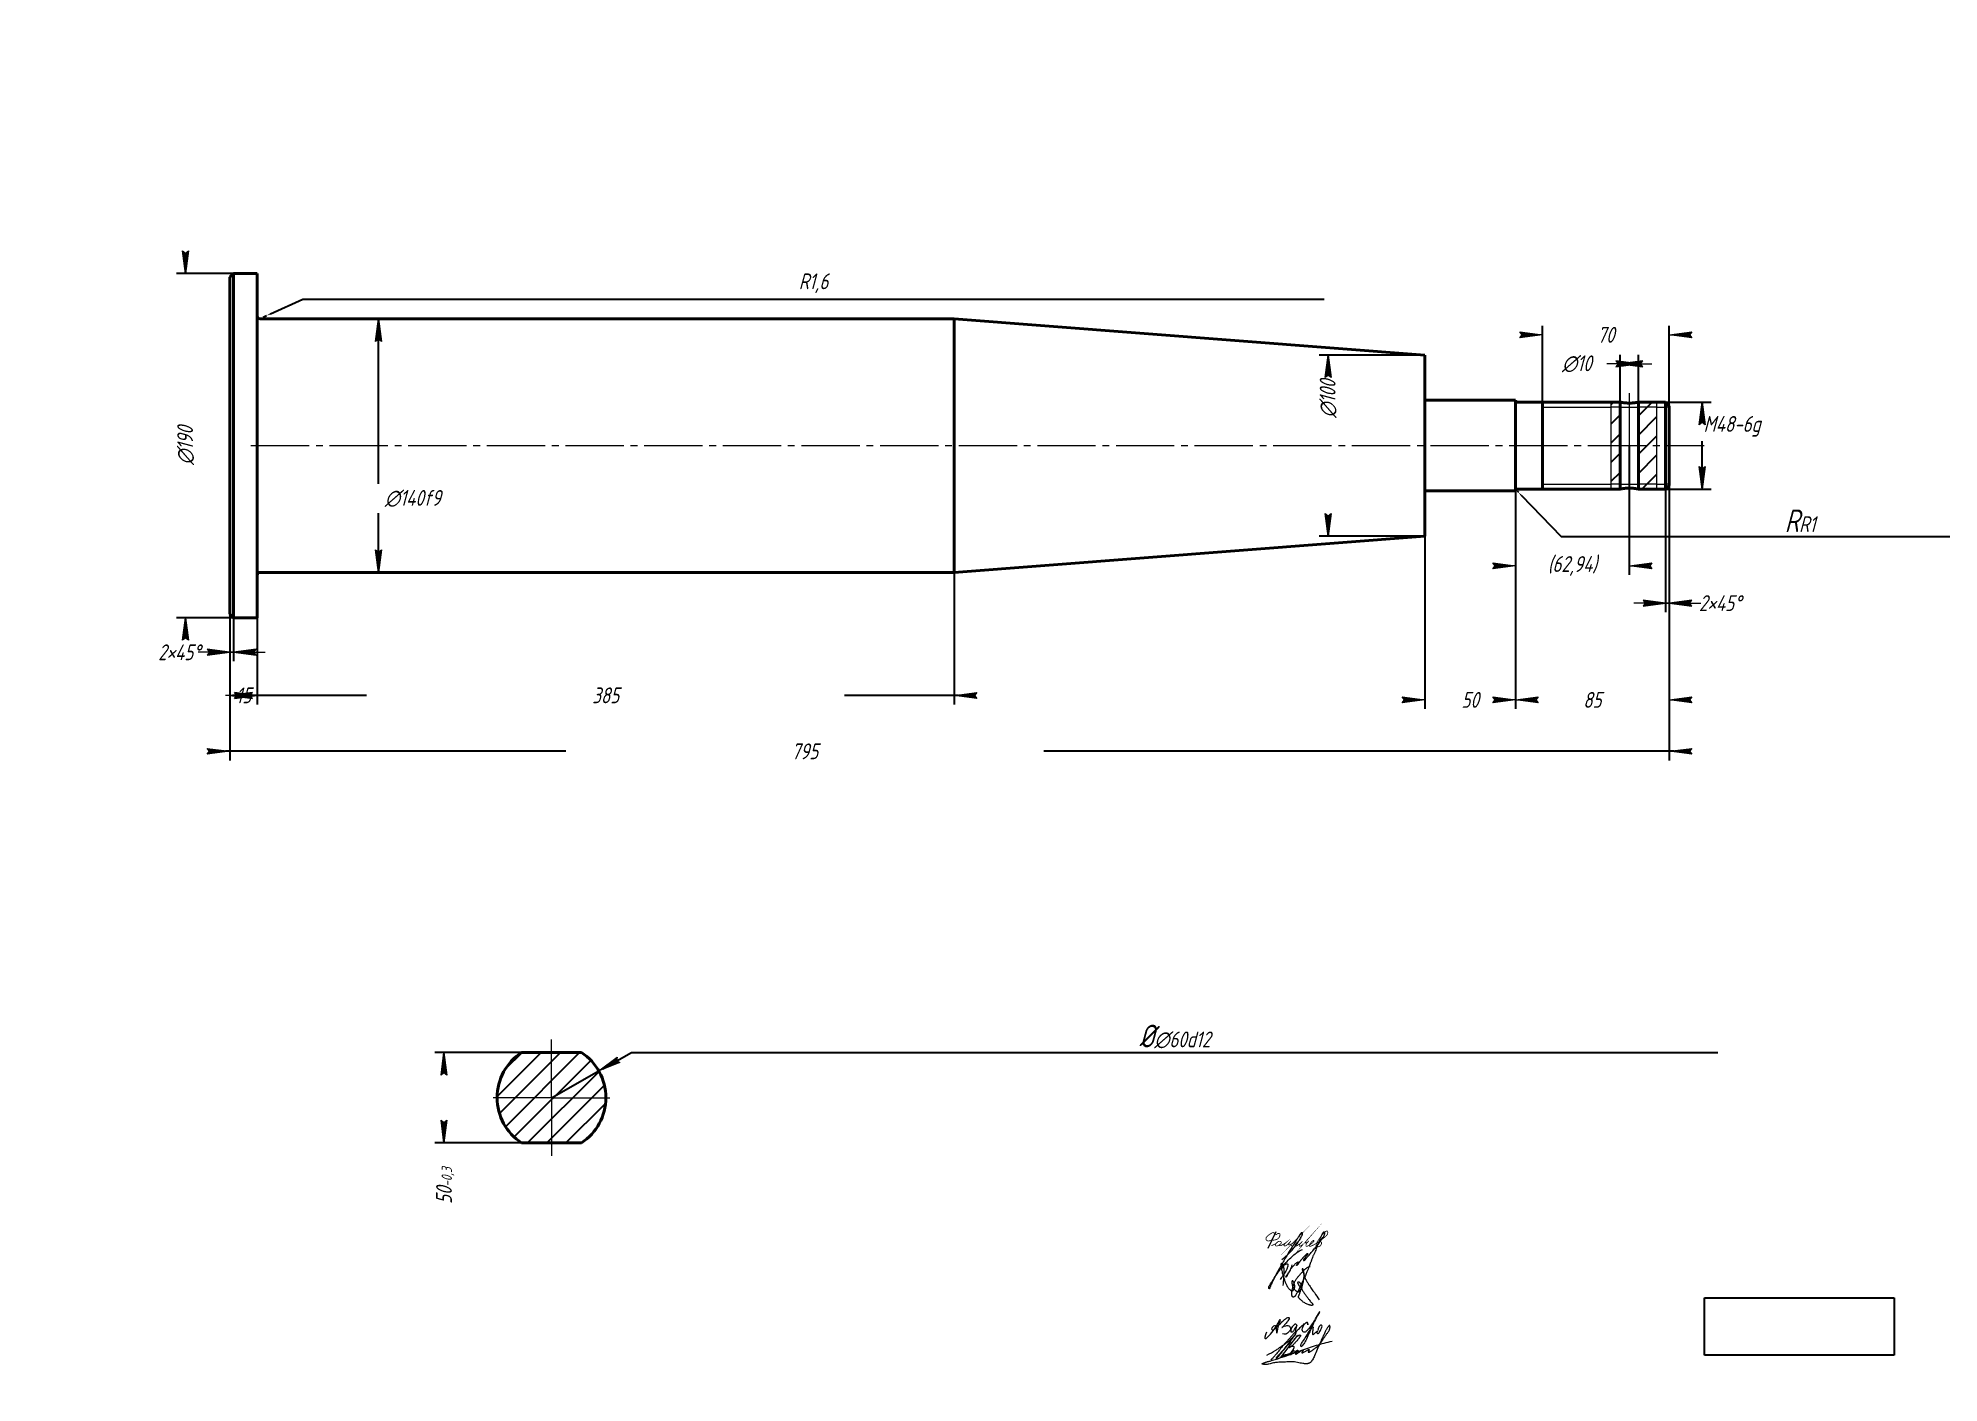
# Model space of a CAD drawing. Header units: millimetres. Extents: x 0 to 420, y 0 to 297.
import ezdxf

# ---------------------------------------------------------------- set-up
doc = ezdxf.new("R2010")
doc.units = ezdxf.units.MM
for name, pattern in [('K5LT32789', [0]), ('K5LT32790', [0]), ('K5LT32791', [0]), ('K5LT_AXLED', [17.375, 12.875, -1.5, 1.5, -1.5]), ('K5LT_BASIC', [0]), ('K5LT_THIN', [0]), ('K5LT_THIN_INCLUDED_TO_HATCHING', [0])]:
    doc.linetypes.add(name, pattern=pattern)
doc.layers.add('Системный слой', color=7, linetype='Continuous')
doc.styles.add('KDIMTEXTSTYLE', font='GOST_AU.SHX', dxfattribs={"width": 0.96, "oblique": 15, "height": 5})
doc.dimstyles.new('KDIMSTYLE (0.40)', dxfattribs={"dimtxt": 5, "dimasz": 1, "dimexe": 2, "dimexo": 0.0625, "dimgap": 1, "dimtad": 1, "dimlfac": 2.5, "dimtxsty": 'KDIMTEXTSTYLE', "dimsah": 1, "dimcen": 0.09, "dimdle": 1, "dimadec": 0, "dimazin": 0, "dimtfac": 0.667, "dimtmove": 0, "dimatfit": 3, "dimfxl": 1, "dimtvp": 1, "dimtolj": 1, "dimtzin": 0, "dimarcsym": 0})
picture_1 = doc.add_image_def('image1.jpg', size_in_pixel=(394, 119))
pattern_1 = [(45, (0, 0), (-2.121320343559643, 2.121320343559643), [])]

msp = doc.modelspace()

# ---------------------------------------------------------------- blocks, each defined once
blk = doc.blocks.new('U0')
at = {"layer": 'Системный слой', "color": 5, "linetype": 'K5LT32789', "lineweight": 18, "true_color": 0x0000ff}
for points in [[(271.4231385235801, 11.20026661677332), (271.2475571088923, 10.71173747185961), (271.0735718065354, 10.22764927186867), (271.0176435815109, 9.926745679039897), (271.1471446988526, 9.79724456169842), (271.3269867964906, 9.79724456169842), (271.4962314466478, 9.966489211855418), (271.9808724807639, 10.45113024597148), (273.1753947079929, 11.6456524732007), (274.8864296718907, 15.00918190237167), (273.8578500551028, 12.49500869959624), (273.6766075332952, 10.24700784677032), (273.6766075332952, 12.31944940604774), (273.4685110418151, 12.65441391492308), (272.9721771039558, 12.54722078795317), (272.6336507657104, 12.20869444970793), (272.5160950892878, 11.90409005194567), (272.6301155929549, 11.68971500833095), (272.9386459310126, 11.68971500833095), (273.6766075332952, 12.31944940604774), (274.6853584974293, 13.3282003701818), (275.3858710091304, 14.02871288188271), (276.1728509445202, 14.54585917306147), (276.5125464030576, 14.44436649631768), (276.4270970191927, 14.15836785518422), (276.2262395393619, 13.79672360452608), (275.5648770711138, 13.01348062239489), (275.0136087421521, 12.36062069964495), (274.6380957728784, 12.10670546470999), (275.3729795504314, 12.60362089052944), (275.9643625302384, 12.7122928225306), (276.3475178726713, 12.62818735975151), (276.608552973555, 12.43473078245415), (276.7264491582526, 12.1193226854173), (276.7264491582526, 11.74503235669198), (276.4948808457118, 11.40018594639213), (276.2620270041357, 11.1673321048155), (275.8980261919511, 10.80333129263121), (275.4969147543502, 10.71193925770862), (274.9369296505344, 10.81287141820542)], [(278.171920099091, 12.72165851519375), (277.9811262734768, 13.01430404746179), (277.6813343623068, 13.01430404746179), (277.3987084965158, 12.73167818167087), (277.0786633790743, 12.41163306422939), (276.8228056940189, 11.97302741128109), (276.7137785771452, 11.39454101397575), (276.8908563188333, 11.21746327228811), (277.2020998710805, 11.29384987546482), (277.3928668207976, 11.48461682518166), (277.6159122859207, 11.75250910960489), (277.9231942772799, 12.22070272509725), (278.258012474298, 12.88957797230367), (277.9231942772799, 12.22070272509725), (277.8070254560374, 11.68150851666726), (277.8070254560374, 11.36754655154687), (277.8855680410994, 11.2890039664849), (278.028882792517, 11.33899945911574), (278.6802294558609, 12.06920639400809), (279.3914967607225, 12.71453435370134), (279.7505102996555, 13.04026488144854), (280.135729127818, 13.29460140682124), (280.3120943881063, 13.40202434545262), (280.4540575358922, 13.40202434545262), (280.5271874273595, 13.20436950146893), (280.5271874273595, 12.98523006975924), (280.5271874273595, 12.75320436954394), (280.5271874273595, 13.20436950146893), (280.4540575358922, 13.40202434545262), (280.3120943881058, 13.41104464432362), (279.7505102996555, 13.04026488144854), (279.2323325566854, 12.00985332867171), (279.2323325566854, 11.55211894633797), (279.4431995227283, 11.341251980295), (279.7403661159302, 11.26422659183993), (280.041507983413, 11.26422659183993), (280.2844280496145, 11.50714665804119), (280.5918119019646, 11.81453051039202), (281.5812621523589, 12.80398076078632), (283.9642632950031, 17.23062496162606), (281.5812621523589, 12.80398076078632), (280.7350081213141, 10.68943960176151), (280.0853888214254, 9.320849503468253), (279.4992464995797, 8.401855091610855), (279.1147266851749, 7.944434598375381), (278.9953651861974, 8.044773044318958), (278.9953651861974, 8.436377287229504), (279.2702619743939, 8.92832558124627), (279.7714296267951, 9.597206433615384), (280.5688473695008, 10.91522115099167), (281.3775251375163, 12.29490158633348), (281.5528125263686, 12.47018897518578), (281.684375785392, 12.45140000180868), (281.7225374536482, 12.2365653348711), (281.6547783561165, 11.77004205779329), (281.6006938790813, 11.39766892437069), (281.5277082747516, 11.02919652454355), (281.6034074379141, 10.75791787158954), (281.754776732915, 10.67787054643443), (281.966142012876, 10.88923582639504), (282.3647537673021, 11.202631461518), (282.7229471123745, 11.56082480659032), (282.4943205420607, 11.08514725626378), (282.6014094172878, 10.97805838103693), (282.7622360654469, 10.91121345982964), (282.9408367372627, 10.97811107384217), (283.1661954604212, 11.20346979700051), (283.7668938757355, 12.45559826849438), (283.6954623164022, 12.70981480690659), (283.467740653574, 12.77225071159782), (283.1730292231525, 12.70089138826327), (282.9810305978175, 12.32625914462687), (282.8426092708941, 11.89810320461868), (282.7229471123745, 11.5279719170272)]]:
    blk.add_open_spline(points, degree=3, dxfattribs=at)
blk = doc.blocks.new('U1')
at = {"layer": 'Системный слой', "color": 5, "linetype": 'K5LT32790', "lineweight": 18, "true_color": 0x0000ff}
blk.add_open_spline([(275.1215659256094, 21.55901548002487), (275.1531325536072, 22.69829099151411), (275.4396779581353, 23.9851862894561), (275.3073902568353, 25.34547527693155), (275.236013503527, 25.60956949383817), (275.1657403425802, 25.78610731208175), (275.0867922310923, 25.93835974085576), (275.0007652001602, 26.07393152226393), (274.9176739164564, 26.18642582945785), (274.8486174257223, 26.2699674462533), (274.7994944568009, 26.32083038330552), (274.7677180452856, 26.34821661788388), (274.7477531617882, 26.36268015337927), (274.7328600633864, 26.37159713800605), (274.7208656408827, 26.37730010353661), (274.7108622342632, 26.38081636572974), (274.7023148686253, 26.38273712251578), (274.6948661034805, 26.38343004330068), (274.688283431631, 26.38312862114844), (274.6823195018266, 26.38197105925613), (274.6767528935972, 26.37998637303173), (274.6713252275202, 26.37710152733379), (274.6659484106323, 26.37318359341438), (274.6605772197619, 26.36805593769961), (274.6552044001644, 26.36151839345553), (274.6497923784416, 26.35324589196975), (274.6443165643879, 26.34278667310309), (274.6387664911158, 26.32950541912331), (274.6331476366701, 26.31247684325535), (274.6274834181098, 26.29026188046078), (274.6218132300416, 26.26033299447724), (274.6163551507607, 26.21850138070755), (274.611644127349, 26.15713453479441), (274.6093372207097, 26.07264381615332), (274.610161483639, 25.96545995093913), (274.6152146793462, 25.84442004600817), (274.6266853374223, 25.71199513976637), (274.6469936383733, 25.56372476485407), (274.6826215873489, 25.37808891889989), (274.7390034247915, 25.12745922412785), (274.8113130203599, 24.75203897081136), (274.9172535770707, 24.21805799948686), (275.0976439155522, 23.54405767750075), (275.3622446328772, 22.82025068001042), (275.6153702510377, 22.14095225374297), (275.859019008071, 21.57269347081291), (276.1015963563408, 21.15992443201642), (276.3336771391832, 20.86248786983589), (276.5336524052366, 20.65484868444187), (276.6841959848733, 20.50886099331629), (276.7922297399456, 20.43006137189354), (276.862326175344, 20.3940447042919), (276.9145545020278, 20.37503983827469), (276.9623142710032, 20.3639095998258), (277.0100358695402, 20.35815465852951), (277.0589185789722, 20.35736332397272), (277.1081912711961, 20.36175923637063), (277.1557977638989, 20.37121329281661), (277.1998776933833, 20.38510192665478), (277.2390108466827, 20.4024219320759), (277.2733679970186, 20.42246874799432), (277.304325181144, 20.445724583161), (277.3353838151785, 20.47463810597543), (277.3700126422563, 20.51388230601253), (277.4127476198822, 20.57234029573846), (277.4671663329219, 20.65644105551428), (277.5304691551266, 20.76566203875768), (277.5879548775795, 20.88962036527073), (277.6291438532336, 21.01196571007199), (277.6528522608931, 21.12668967708348), (277.6632137822658, 21.24114234917593), (277.6620803809565, 21.37160883990867), (277.6450468093217, 21.53318079982824), (277.6065424038294, 21.73224234049337), (277.5480261016547, 21.94739521181845), (277.4816575214224, 22.14336919152254), (277.421452444672, 22.28761374643034), (277.3669229012382, 22.38003533822956), (277.3222665589383, 22.44161899442054), (277.2821388301086, 22.48975257413753), (277.2462409568518, 22.52738161396894), (277.2172684173121, 22.55248579091497), (277.1955571498063, 22.56732394074743), (277.180385552121, 22.57540104957829), (277.1685637318176, 22.58009857928403), (277.1586427696367, 22.58275263705627), (277.1500158111917, 22.58395025382981), (277.1425179704876, 22.58401323919566), (277.135912437057, 22.58321722498431), (277.1299665035361, 22.58173830961155), (277.12406600898, 22.57948626571792), (277.1179677486791, 22.57630042054956), (277.1115073323314, 22.57191756777075), (277.1047055519205, 22.56614661347419), (277.0974410672557, 22.5586094672494), (277.0895539191121, 22.54873176130957), (277.0808044741907, 22.53557822491297), (277.0709673403997, 22.51779061431947), (277.059663136781, 22.49302589177873), (277.0472253680001, 22.45940205641486), (277.0343189983349, 22.41590588654245), (277.0226766634964, 22.36399733856791), (277.0145614527414, 22.3045603210287), (277.0116002916749, 22.23673414847636), (277.0158986370699, 22.1538050382544), (277.0319564522616, 22.04243115795794), (277.0603977135572, 21.88275476849051), (277.0958245710838, 21.6777040024719), (277.1515210579555, 21.44895828477766), (277.2322131674565, 21.23617820384987), (277.3332930612225, 21.03960524178046), (277.4537185983607, 20.85245764529694), (277.5978197551543, 20.66908111327962), (277.7543398607303, 20.50637192686023), (277.9027042841781, 20.37615521075844), (278.0322905453946, 20.28699226881898), (278.1418602813103, 20.23073731318152), (278.23657597861, 20.19445412841318), (278.3223875965202, 20.17159909932133), (278.398661017654, 20.16018476278913), (278.4641561986022, 20.15806943235688), (278.519486101905, 20.1627938638288), (278.566557219597, 20.17251909023423), (278.6074013084782, 20.18612882637024), (278.6443217414572, 20.20351577770441), (278.6806596390192, 20.22560133302471), (278.7193084305652, 20.25475037676901), (278.7626020376264, 20.29462536307767), (278.8123421122124, 20.35006709568674), (278.8692585283271, 20.42614182299207), (278.9320810540529, 20.52377923710912), (278.9937943969582, 20.64091528247241), (279.0465084520375, 20.77103919689768), (279.0863716576346, 20.90945080615944), (279.1121990068201, 21.05601040568641), (279.1239755760647, 21.21458635496757), (279.119894187274, 21.38362825981579), (279.1003597398301, 21.55368266042919), (279.066272489804, 21.70944788097131), (279.0213269966554, 21.8398105485455), (278.9724700433572, 21.94308760845638), (278.9230859209498, 22.02215554812233), (278.8744528545091, 22.08290493375856), (278.8260264408584, 22.13075808369888), (278.7753447508497, 22.1709043015118), (278.7211568199438, 22.20544496834523), (278.6641336191157, 22.23405432810856), (278.6084418094422, 22.25544456643433), (278.5585499751588, 22.26933303275268), (278.5172178353193, 22.27536403839599), (278.4835469401523, 22.27601435504889), (278.4547472519274, 22.2732313493147), (278.4279088983469, 22.2675520696076), (278.4019969581892, 22.25921345475365), (278.3774382352643, 22.24845818046842), (278.3555358958463, 22.23597119393801), (278.3373527053967, 22.22278445836551), (278.3230690212286, 22.2097592031665), (278.3121887218342, 22.19728339735514), (278.304201933237, 22.18563905355106), (278.2983522400712, 22.17452561782505), (278.2939983761847, 22.16342589535924), (278.2906204908886, 22.15103478739115), (278.2884213582529, 22.13685198803284), (278.2877470497328, 22.12042531542636), (278.2889962188386, 22.10150577909849), (278.292776998444, 22.07898424470764), (278.300123793398, 22.05137516189532), (278.3130210215051, 22.01546629901725), (278.3349401262643, 21.96632535649957), (278.3690627701469, 21.89896419345138), (278.414177396633, 21.80950631854421), (278.4721939514118, 21.70388393389962), (278.5517569810442, 21.58465763832032), (278.6658271742354, 21.446471783032), (278.8319614496695, 21.24914463930406), (279.048214221914, 20.94490263323723), (279.3231898405884, 20.50885369927971), (279.6546015091807, 19.96810776182417), (280.0844524709809, 19.3910662821971), (280.5147840778625, 18.82600821448889), (280.8753083613008, 18.33190888089055), (281.1276960304906, 17.96609527800337), (281.332680759724, 17.77224377436417), (281.466329476519, 17.65723052382134), (281.5463008951039, 17.56903968982397), (281.5956514098074, 17.4964475244042), (281.6255754776013, 17.44031002874056), (281.6455669452442, 17.39244410548645), (281.6571742571847, 17.35313583796832), (281.6624112943233, 17.32224142589064), (281.663547985785, 17.29860630315346), (281.6622079333704, 17.27979609558074), (281.6591471863194, 17.26406647462858), (281.6547417380233, 17.25055537751649), (281.649132487769, 17.23861719420054), (281.6422297001568, 17.22768171399582), (281.6337300950643, 17.21705587552859), (281.6230838213409, 17.20630017800579), (281.6095515252493, 17.19515240033692), (281.5921774860219, 17.18348173856509), (281.5695486515873, 17.17120710605272), (281.5406120611002, 17.15881846725586), (281.505399553854, 17.14728326738395), (281.4646137634386, 17.13760398102477), (281.4181000975583, 17.13101091709603), (281.3632073259947, 17.12856000530212), (281.2947263368994, 17.13225692288054), (281.2030159541662, 17.14594329128735), (281.0696414231049, 17.1737396086362), (280.8725373956554, 17.22717950373979), (280.5856039175714, 17.32912010468385), (280.24002933617, 17.48288556345477), (279.8774041195588, 17.66150230038747), (279.5896439790459, 17.84555905446166), (279.3613728987227, 18.03617224989756), (279.1528549256342, 18.22298792316658), (278.9296929232099, 18.4213270399182), (278.7348447485806, 18.59502518104668), (278.6148663986621, 18.73319378931683), (278.5588923830836, 18.82228391165867), (278.5322408811087, 18.87984612932058), (278.5163991695993, 18.9294257750735), (278.5067510042257, 18.9767251060108), (278.5019615212703, 19.02456592233443), (278.5020193454286, 19.07305124846496), (278.506997804438, 19.12154094440692), (278.5177454570127, 19.17282289677627), (278.5352774559886, 19.22944571280468), (278.5643076718799, 19.30261604618184), (278.6087752958034, 19.40005923804318), (278.6754403282886, 19.55095246306041), (278.7627351517023, 19.75810633978762), (278.8516420649261, 20.03316649539019), (278.952033018737, 20.33309964855539), (279.0746608587632, 20.65740829841809), (279.216709076218, 21.04994527987799), (279.3766561296146, 21.55072718939022), (279.5170227058659, 22.12524190832505), (279.6010803483236, 22.66270304463276), (279.6547713568207, 23.09407595636833), (279.7166386363584, 23.43179505014362), (279.7679273727912, 23.70640912455568), (279.7779213048422, 23.92846588699126), (279.7578004576567, 24.10508264454941), (279.7227244640459, 24.27495078067045), (279.6715876567037, 24.46634463342818), (279.6237217513117, 24.66562498543814), (279.5882289702361, 24.84545639797827), (279.5526817238165, 24.98008134897782), (279.5241718677051, 25.0738842493098), (279.5021468698143, 25.13496108260509), (279.4835629163354, 25.17291699760463), (279.4692512941676, 25.19476984941059), (279.4583622057292, 25.20780270055579), (279.4488636623295, 25.21675779527149), (279.4400908873019, 25.22316984988925), (279.4317491941816, 25.22773428675873), (279.4236452441027, 25.23084136673049), (279.4156277493274, 25.23271787128579), (279.4077190811745, 25.23347146609615), (279.3998903599864, 25.23321824054844), (279.3920350199284, 25.23204756319123), (279.3836557922459, 25.22993428358745), (279.3744012513885, 25.22664621587896), (279.3642127718323, 25.22189858537044), (279.3536088333627, 25.21564829818976), (279.3435081619471, 25.20825551593222), (279.3344558734481, 25.20010425167894), (279.3266093293827, 25.19134363413625), (279.3195430547187, 25.1814909048619), (279.3132641460293, 25.17024187292458), (279.3078968618455, 25.15730455157592), (279.3036596392831, 25.14258564647162), (279.3007146615764, 25.12557864236683), (279.2993599492798, 25.10547570374041), (279.3001525296679, 25.08091894769541), (279.3040964709675, 25.05021674028507), (279.3125441392075, 25.01200801203387), (279.3267768711441, 24.96487378289299), (279.3492130354528, 24.90593691434736), (279.3835935226695, 24.83249402903206), (279.4305663952999, 24.74051211321802), (279.4769950775019, 24.62405141333375), (279.5205543309451, 24.48411702327604), (279.5687099033627, 24.31738377619209), (279.6396066070878, 24.10562540030236), (279.7309751640741, 23.84994845925564), (279.8177628324568, 23.55976261566241), (279.8913059346579, 23.29027180408934), (279.9815323641041, 23.0522423821711), (280.0896753066813, 22.8490579402731), (280.2178686523642, 22.64211947609544), (280.3671453969145, 22.40990978775892), (280.5372118157967, 22.11653582126567), (280.7585718099367, 21.72743689003914), (281.0448840448068, 21.28271884380774), (281.3716213080626, 20.81516431050488), (281.688156697973, 20.3730146961816), (282.25881478841, 19.5732710867467), (282.7093967862496, 18.91067322862617), (283.0532221931593, 18.38199782744621)], degree=3, knots=[0, 0, 0, 0, 23.08892411003839, 25.90578379320913, 27.36849658095113, 28.57853477437289, 29.7218750749431, 30.81396087475684, 31.80518275617818, 32.5340116185717, 32.99290285232896, 33.22579348087665, 33.37704679038229, 33.48833048874886, 33.57455142486756, 33.64380518652092, 33.70122378259412, 33.75036659537633, 33.79386957008623, 33.83335544025108, 33.87214105272245, 33.91235496550996, 33.95658983186728, 34.00557035799107, 34.061357419905, 34.12646780763512, 34.20410929927907, 34.29854880647121, 34.4157438501339, 34.56455491175546, 34.75945876534566, 35.02822874118409, 35.41286378006095, 35.99717510029608, 36.72813949276635, 37.56894107973724, 38.43382537174505, 39.40133199336037, 40.578430721351, 42.23539782704537, 44.56960189155861, 48.26913254375512, 53.18771198246659, 58.58434017403594, 63.76404376679448, 67.77867569014562, 70.99814287695813, 73.36983390960212, 75.34981577454691, 76.79687388843904, 77.58132367445822, 78.02891375208497, 78.378086715233, 78.69680269722102, 79.01348919569972, 79.34337265075953, 79.67858665453129, 80.00682416916896, 80.31793205149701, 80.60647145028561, 80.86603481811044, 81.11641040457833, 81.38398339074794, 81.71835383148989, 82.1678102968112, 82.8393613365416, 83.73323474227259, 84.70542236921145, 85.58272421559701, 86.32439137188506, 87.05711592911308, 87.8907574961167, 88.94534148899339, 90.32114124951465, 91.96557055710285, 93.42636652596606, 94.48421544317516, 95.10102119904894, 95.58099742489627, 96.01314099800784, 96.36109308967781, 96.62600156797119, 96.78273890043828, 96.889142367443, 96.97113807639755, 97.038129668233, 97.09527188758723, 97.14590073358623, 97.18856061114779, 97.2287471840586, 97.26891537016509, 97.31531058982989, 97.36686141375753, 97.42565515127394, 97.49445365730666, 97.57714175019537, 97.6796234518885, 97.81191523042803, 97.98566281873885, 98.22679687241516, 98.53258681418663, 98.89778635319205, 99.29603614677359, 99.73782124223918, 100.2617239247368, 100.964229309618, 101.999780239612, 103.5254109190041, 105.1506671389526, 106.7245298989554, 108.093531563326, 109.5903133920281, 111.1953020837693, 112.7774834854757, 114.1263943636619, 115.159714159532, 115.933249703592, 116.5991051072816, 117.1966867350474, 117.716186105381, 118.1472776884506, 118.5120913932663, 118.8308284389657, 119.1120840017018, 119.3761473530127, 119.6502541760029, 119.9661844048676, 120.3484720487786, 120.8326110054183, 121.4625745633854, 122.257883948525, 123.1663167729581, 124.1218957718332, 125.0774414802364, 126.058759075695, 127.1107217357935, 128.2713802827618, 129.4555411470182, 130.5492798125666, 131.4722221457924, 132.2240763945491, 132.8428036707044, 133.3435270316868, 133.7861618193668, 134.2097331793344, 134.6419531666712, 135.07675082757, 135.4909341445828, 135.8405670411855, 136.1161996801323, 136.3290212946846, 136.5165823049759, 136.6970732021236, 136.8799095666845, 137.0632951286719, 137.2354651043024, 137.3861300135916, 137.5142614765161, 137.6235479569736, 137.7184450497249, 137.7976892899042, 137.8756507401737, 137.9579435297707, 138.0555159514176, 138.163779376122, 138.2880427438782, 138.436309489426, 138.6225163233996, 138.8620748680995, 139.2031278659684, 139.7043262486523, 140.3810974906251, 141.2189148674305, 142.1273174818552, 143.2595165690257, 144.8211407952124, 147.3177643775447, 150.7571101410823, 155.1951704424444, 160.0691713325595, 165.2244643996175, 169.4711417493419, 172.4214110687776, 174.0929247216289, 175.1382982941582, 175.9667476052343, 176.4795577137869, 176.9002722075947, 177.2447515993877, 177.5213496275962, 177.722930126645, 177.8737085289891, 177.9963222724827, 178.1014362024326, 178.1953143978301, 178.2815173063154, 178.3661181765914, 178.4549126387874, 178.5547545514223, 178.6700486309557, 178.8070744895659, 178.9752011110635, 179.1872344806044, 179.4394731118456, 179.7197270048918, 180.0295107225544, 180.3832688069577, 180.8234477103547, 181.4071105080071, 182.2468370647849, 183.5636180390767, 185.5124136486446, 188.3659008144822, 191.1693595490507, 193.6361941483106, 195.2159308876024, 197.1470862219489, 199.2692247613871, 201.224518318486, 202.3921757305919, 202.9354455009734, 203.335749427751, 203.6650385457113, 203.9804397921348, 204.3052698204951, 204.6306664143438, 204.9542103018015, 205.2842401760186, 205.68312192184, 206.1453122097258, 206.8668041367929, 207.8378621120557, 209.464316382984, 211.3873392381132, 213.6481330480264, 215.8281705148584, 218.3616311862739, 222.0463208053261, 226.400788772624, 230.2376141698672, 232.9871267002133, 235.1430689373578, 237.1452347941266, 238.6001234124407, 239.5943196481266, 240.7144690296747, 242.0868590309205, 243.5795128043555, 244.8370298052072, 245.7730677623126, 246.3794493830385, 246.8095402814596, 247.0775336538936, 247.2275167539396, 247.3339800160057, 247.4184700209773, 247.4895205515942, 247.5520115162512, 247.6092220325807, 247.6636060178384, 247.7171677520884, 247.7685920257453, 247.8207844363665, 247.8766770811286, 247.9421914551861, 248.0180825757098, 248.1024702365821, 248.1894206015074, 248.2694707678351, 248.3470721801384, 248.425636522534, 248.5128864112118, 248.6056793825818, 248.7068161418586, 248.8204129671911, 248.9522817326213, 249.1114892801304, 249.3139564207763, 249.5741553291382, 249.8978203062795, 250.3037087529917, 250.8417906157673, 251.5282721942539, 252.3812439797572, 253.3595934924577, 254.4759627763927, 255.8726873418201, 257.8510916368267, 259.9382727246121, 261.9636029003651, 263.4698826802768, 265.0464480200878, 266.5866947374772, 268.3669126827913, 270.599666274059, 273.4070816914232, 277.3730272345561, 281.2342012594908, 284.8823428619705, 288.313022516428, 301, 301, 301, 301], dxfattribs=at)
blk = doc.blocks.new('U2')
at = {"layer": 'Системный слой', "color": 5, "linetype": 'K5LT32790', "lineweight": 18, "true_color": 0x0000ff}
for points, knots in [([(274.8193783829371, 27.27040866462994), (275.6617047323965, 27.86039291285428), (276.7205047960362, 28.86041002876809), (277.8677098737142, 30.32807242173001), (278.5717633932913, 31.25220753506437), (278.9885220404445, 32.0391591365898), (279.2562789185269, 32.5114706715957), (279.3435930578523, 32.76021133918573), (279.370596066547, 32.88822205841626), (279.3816092752562, 32.96653471481181), (279.3820850794241, 33.01608922103674), (279.3779824836206, 33.04731288163444), (279.3723570752535, 33.06870260194162), (279.3656228824892, 33.08554823672722), (279.3578887840611, 33.09960811060859), (279.3491208935567, 33.11179168155462), (279.3390722660572, 33.12273409990985), (279.32727623352, 33.13308681950443), (279.3132946144725, 33.14299353654872), (279.2969353670665, 33.15221109598417), (279.2785260315395, 33.16020135565807), (279.2587930752864, 33.16640607880552), (279.2387779631081, 33.17041823845483), (279.2195472353187, 33.1721233112435), (279.2018072191391, 33.17171439232084), (279.18556279488, 33.16943791572052), (279.1702264782372, 33.16540023835975), (279.1548497308182, 33.15947073166268), (279.1386356011427, 33.15111408152362), (279.1207111567127, 33.13936794165792), (279.0998802302236, 33.12254558514849), (279.0735512440717, 33.09700330316835), (279.036181598757, 33.05494890025105), (278.9742531986832, 32.98288418340439), (278.8688001264195, 32.85300345297676), (278.7002758002711, 32.62442305794954), (278.4610969793438, 32.25167809309428), (278.1412355035882, 31.69701708298629), (277.6342726784263, 30.91063908690617), (276.8545028480953, 29.68634797172297), (275.8193240909895, 27.97784400138119), (274.6771487492101, 26.01536150602195), (273.7312470882261, 24.30324147504902), (273.103257751323, 23.12177732293262), (272.7572349931754, 22.43682412119119), (272.5698769098238, 22.01868533712064), (272.4379339773452, 21.70215296033621), (272.3295428709768, 21.42869128159433), (272.2370534572287, 21.18575865154074), (272.1689916850081, 21.00236712723702), (272.1296221666557, 20.89537936759052), (272.1061629521772, 20.84694980583123), (272.0945229092182, 20.82699420039745), (272.0857763746235, 20.8144624415803), (272.078544480268, 20.80586523777708), (272.0722702047726, 20.79978111176695), (272.0666697043633, 20.79547332664868), (272.0615588802159, 20.79249435406956), (272.0568028713051, 20.79055738266098), (272.0522951693637, 20.78947859737741), (272.0479472167923, 20.78914681541005), (272.043682086399, 20.78950626068055), (272.0395201250191, 20.79052518783624), (272.0355175484985, 20.79213497294293), (272.0316874731174, 20.79425098742854), (272.0278445732625, 20.79692547687512), (272.0236970615063, 20.80037746386671), (272.0189533967057, 20.80499908315372), (272.0133197753977, 20.81134397284333), (272.0064608690287, 20.82021571313456), (271.9978538557503, 20.83295871910175), (271.9869988471336, 20.85137866198644), (271.9735323040405, 20.87751767924223), (271.9585335890574, 20.91211782075729), (271.9445597452803, 20.95443335152029), (271.9341648800639, 21.00168454277124), (271.9286676251462, 21.05190507746494), (271.9285744170151, 21.10426031915563), (271.9343400535363, 21.15916070980668), (271.9465477437006, 21.21647436306816), (271.9659448695573, 21.27663612702736), (271.994330622106, 21.34122073217816), (272.0390883188094, 21.42118052157437), (272.1165249936735, 21.54470868285364), (272.2579220133006, 21.77730452055025), (272.536622768706, 22.21983133979961), (273.0501929188998, 23.03195629338583), (273.8036651229441, 24.18200747919059), (274.7560579456273, 25.57187550117126), (275.8815327531778, 26.79495357519278), (276.9722267596908, 27.83415817637456), (277.8572353034539, 28.63302202346935), (278.6431532238661, 29.16999604074613), (279.12652653138, 29.39492527105435), (279.3533742981137, 29.50210085240673)], [0, 0, 0, 0, 8.550608616909479, 12.05498909731316, 15.54800864636031, 18.19112149729409, 19.49899547586825, 20.05820856276075, 20.38161509008001, 20.58967061819273, 20.71666537517187, 20.79367975743621, 20.85170144345296, 20.90072235485522, 20.94465307224176, 20.98524465825564, 21.02564223243174, 21.06834027274877, 21.11593940290885, 21.16833782892286, 21.22470724871314, 21.28305186546078, 21.34057559650208, 21.39466303008514, 21.44378103840279, 21.48828891869076, 21.53119048967674, 21.57580767080184, 21.62550805067395, 21.68308106465782, 21.75428657315771, 21.84854811100129, 21.98874998667692, 22.22341503732463, 22.64135142255019, 23.38396024610536, 24.59145537447172, 26.33319310262997, 28.72517486315826, 32.39414345489543, 38.44413720066752, 45.386804132957, 51.3366439952876, 54.75928160654442, 56.55021407149562, 57.73619828659556, 58.58106772181609, 59.41081735012408, 60.19037519759497, 60.74860237604653, 61.04454549420441, 61.13979306103076, 61.19713002219413, 61.23708949006024, 61.2671348063732, 61.29071298422787, 61.30986155532154, 61.32593719236645, 61.33991703943459, 61.35255107389896, 61.36445007752456, 61.37614187831995, 61.38811066680237, 61.40006167387295, 61.41202200248679, 61.42454207551994, 61.43906624348642, 61.45699012410813, 61.47974062644996, 61.50979512866817, 61.55047455772206, 61.60794197523685, 61.68805755052679, 61.79563498556981, 61.92221881037423, 62.05916765616627, 62.19849487994397, 62.34287054750136, 62.4951123545238, 62.65815684757621, 62.83085476293896, 63.02153046686268, 63.2457091914174, 63.59456840449479, 64.23786481718554, 65.5163435666815, 67.95744178744798, 72.25357323446096, 76.98975279678383, 81.9773654752493, 86.09099495459934, 89.56281137385866, 91.90558766368395, 94, 94, 94, 94]), ([(277.0135706837301, 26.0897536768812), (276.9461820792413, 25.67688408410456), (276.7446778854337, 25.15214363732997), (276.43683803292, 24.51541746150801), (276.2263515793967, 24.1785224841019), (276.0816520721575, 23.90425061415371), (275.9946581584377, 23.73061658745203), (275.9429939903387, 23.6311479976961), (275.9059095663891, 23.57227878535116), (275.8731150800697, 23.52776320545794), (275.8418947590881, 23.48970267240807), (275.810139487151, 23.45393142640364), (275.7779902052799, 23.41997291010878), (275.7487160540455, 23.39037728265075), (275.7265039953728, 23.36919879849293), (275.7120790028146, 23.35657501630874), (275.7037644798881, 23.34993797527136), (275.6984845108373, 23.34610227767982), (275.6945994543575, 23.34357061336183), (275.6914958140405, 23.34180964863236), (275.6888786043639, 23.34059043267575), (275.6866100248259, 23.33984184975171), (275.684642797484, 23.33956747332743), (275.6829083601673, 23.33987590625486), (275.681612790018, 23.3410158148381), (275.6810040688856, 23.34279857165558), (275.6808916887438, 23.34502379391768), (275.6811601367442, 23.34774906558533), (275.6817843246588, 23.3509613132756), (275.6827530359402, 23.35471012848885), (275.6841331451902, 23.35922060658288), (275.6861690314879, 23.36513902238758), (275.6893571438881, 23.3735910896882), (275.694640334008, 23.38662963149579), (275.7024432563686, 23.40508577499963), (275.7124327240534, 23.42943226683349), (275.7239861258463, 23.45807061882672), (275.7377610069011, 23.49189234040659), (275.754641114784, 23.53030051747893), (275.7783862928466, 23.57443360859645), (275.8105053156454, 23.62278037124219), (275.8534492688651, 23.68069159393258), (275.9118787842387, 23.75589750826492), (275.9962797249337, 23.87234042085527), (276.1076806003919, 24.0401773051735), (276.2336630784278, 24.25049267650459), (276.3550096018021, 24.46892740589766), (276.4801589385776, 24.69211998084228), (276.6267697468996, 24.93700990736323), (276.8092642001864, 25.19642361247236), (277.0055529923564, 25.42812101762706), (277.1760282299763, 25.62994277905133), (277.357024619933, 25.84459846544189), (277.5706707097403, 26.09227861296552), (277.8175161752073, 26.33697771369236), (278.0064195326991, 26.51814961948088), (278.1270882292782, 26.61367305003131), (278.1908036591925, 26.6514827413489), (278.2384278689856, 26.67499671786194), (278.2852370093589, 26.6940989207576), (278.3284639789291, 26.70769702524072), (278.3637588590868, 26.71507759846941), (278.3897256083749, 26.71764091248235), (278.408443561283, 26.71745127956115), (278.4227769697602, 26.7156836170891), (278.4342393007388, 26.71285286608423), (278.4436314552712, 26.70922095720971), (278.4514477863402, 26.7049235017833), (278.4579714093869, 26.70005263766518), (278.4634382294954, 26.69463000664922), (278.4680558367334, 26.68859124510686), (278.4721141120104, 26.68168330269003), (278.4757418004019, 26.67353716422667), (278.4789475299802, 26.66368554031502), (278.4816347666349, 26.65156470582508), (278.4836279136009, 26.63625187641699), (278.4845947157292, 26.61596385622025), (278.4837819487756, 26.58774694473834), (278.4799609636658, 26.54880527296123), (278.4725473954639, 26.49950008557752), (278.4633625931515, 26.44307303480599), (278.4514290714075, 26.38627356490832), (278.4353761433645, 26.33378933817735), (278.4149763423282, 26.28697168956009), (278.388338760011, 26.2410617381056), (278.3546095110969, 26.19244493719509), (278.314451962228, 26.14117367758092), (278.2753374226216, 26.09228766753984), (278.2390940209452, 26.05170690043326), (278.2083983173394, 26.0209688558383), (278.180610379287, 25.99510737067808), (278.1542617226341, 25.97182652969883), (278.1286426754882, 25.95038519755391), (278.107350762933, 25.93384278840472), (278.091956774392, 25.9230339652587), (278.0822904573067, 25.91697518605667), (278.0759001202947, 25.91343473994542), (278.0712440975665, 25.91120791623422), (278.0676636608933, 25.90978953618219), (278.0647918774026, 25.90891560420926), (278.062375336453, 25.90844296382207), (278.0602763904458, 25.90832439282195), (278.0584355514146, 25.90857766324592), (278.0568644755547, 25.90926505371385), (278.0556528454335, 25.91044028576755), (278.0548719628463, 25.912036677392), (278.0544535917173, 25.91396762697454), (278.054346741188, 25.91622619549213), (278.0545277152876, 25.9188235187778), (278.0549985459475, 25.92183056081316), (278.0558071148621, 25.92540786398718), (278.0570671847369, 25.92982549581171), (278.0589684435078, 25.93544946533541), (278.0618198617211, 25.94283075063143), (278.066212867305, 25.95301515485573), (278.0731975063181, 25.96771198722189), (278.0833674374601, 25.98732449678008), (278.0960379586845, 26.01011562978175), (278.1093204731517, 26.03279609439352), (278.1223792659773, 26.0541735392035), (278.1369269272427, 26.07734334767846), (278.1563389094752, 26.10839925416198), (278.1819183313784, 26.15455724643093), (278.2139519426361, 26.21455012287285), (278.2574165163856, 26.28254465938858), (278.3152999378909, 26.3531266219685), (278.3953958216452, 26.4338441460053), (278.5020121433617, 26.52594744137537), (278.6344948918032, 26.63841399767833), (278.7584899783092, 26.76997994456627), (278.8754572501979, 26.91010635884697), (278.983996641051, 27.04266925926973), (279.104171265791, 27.18297347757618), (279.2285090401764, 27.33078630762503), (279.3522216129003, 27.49329309362804), (279.4793014493997, 27.65783761465661), (279.6388935554785, 27.82621222980413), (279.8188823183352, 27.99183203469923), (279.9916217893593, 28.15304219227949), (280.1147051771968, 28.28326804823894), (280.1994968114335, 28.3789214094484), (280.2580027065712, 28.44468449485967), (280.308475288428, 28.50071248831671), (280.3509282082838, 28.54714120932431), (280.385711101127, 28.58158869546889), (280.4113459234026, 28.60325377337119), (280.4286431626052, 28.6153120481965), (280.4406201600664, 28.62208250210631), (280.4498869653918, 28.62615008585055), (280.4575045448636, 28.62852781565675), (280.463974213064, 28.62970587746599), (280.4696020903716, 28.6299671061856), (280.4745955083566, 28.6294801751576), (280.4791029025104, 28.62834018628422), (280.4830934363669, 28.62664798577879), (280.4866222542552, 28.62451151806405), (280.4897654787948, 28.62200553657755), (280.4928326765863, 28.61893154935856), (280.4959530326653, 28.61507351371378), (280.4991975863761, 28.61013554050197), (280.502534026542, 28.60387882560002), (280.5059564566409, 28.59588733061219), (280.5094323851688, 28.58554004375574), (280.5128628312045, 28.57189007644379), (280.5159120356622, 28.55392732427231), (280.517835101531, 28.53198120472933), (280.5179582590906, 28.50772712820122), (280.5158691149823, 28.48347471832344), (280.5114739477643, 28.45977358720828), (280.5045703284902, 28.43582353818294), (280.4942223338172, 28.41001039653796), (280.4787067077892, 28.38039026807598), (280.4538644028179, 28.34238287651303), (280.4121667144858, 28.28712199129339), (280.3500884863091, 28.20504896104629), (280.264033564271, 28.09569691969364), (280.161254123107, 27.96425166258308), (280.0638502127539, 27.81363298189083), (279.9702020803986, 27.66477376586374), (279.8697082984914, 27.54885685200884), (279.7951388774925, 27.44850438963354), (279.7392023495244, 27.36876292582934), (279.6876104030412, 27.30947267749707), (279.6435424067227, 27.26720261045406), (279.6145414661183, 27.23339258604068), (279.5983244598478, 27.20769838523324), (279.5893758994631, 27.18803324472481), (279.5841056607679, 27.17108019220981), (279.5811653691766, 27.15526629609849), (279.5800063758353, 27.13972310609697), (279.580358845311, 27.12365915126907), (279.5823155341232, 27.10716322969938), (279.5858418188967, 27.09133959171095), (279.5905015202081, 27.07752356769387), (279.5956835042692, 27.06634959828369), (279.6009726492348, 27.05763224963931), (279.6061905959741, 27.05089871001474), (279.6113565233996, 27.04563665942166), (279.6166570769977, 27.04143466306249), (279.6223624631712, 27.03796997367203), (279.6287026207025, 27.03513965713032), (279.6358171178766, 27.03298822193969), (279.6438116511047, 27.0316025023437), (279.6528744010708, 27.03109228931282), (279.6633160738418, 27.03163197115182), (279.6755892853564, 27.03350914386948), (279.6904098947473, 27.03720620860688), (279.7090887136879, 27.04361601480218), (279.7336141998937, 27.05432590221938), (279.765615735259, 27.07128450036595), (279.8048504930028, 27.09532650052236), (279.8501738545705, 27.12579153204655), (279.8993577277192, 27.16310060342516), (279.9527407678669, 27.20968294531215), (280.0134560012291, 27.27188961015071), (280.0889539506483, 27.36365636495117), (280.1935507428421, 27.50332712159803), (280.3457973870883, 27.70369764008694), (280.5647230996134, 27.94804240960445), (280.8480794692516, 28.2466959251372), (281.1535563846557, 28.60275116189325), (281.483861809924, 29.00850762807443), (281.8093224752805, 29.40642176083878), (282.1460938817672, 29.78812604611898), (282.4787523591139, 30.16742137113977), (282.8134394099217, 30.58057182030117), (283.1237712188257, 31.03321671082969), (283.4309130363808, 31.47787176158832), (283.7345301751495, 31.88172048423689), (283.9708348748168, 32.23689558046635), (284.1380460797606, 32.49441063795393), (284.2178166159827, 32.67280353588919), (284.2506018180729, 32.79191582232164), (284.2692960311741, 32.88760972848343), (284.2820449696986, 32.9636482202458), (284.2912761764664, 33.01933449035991), (284.2960836341866, 33.06340678699758), (284.2968438623571, 33.10234929850515), (284.2931134753702, 33.13707192782135), (284.2863432422437, 33.165579939087), (284.2774852725354, 33.18988125201042), (284.2664360784259, 33.21248763121497), (284.2533488636138, 33.23348089699934), (284.2388022046682, 33.25206481834206), (284.2237839708547, 33.26741808666878), (284.2090564858024, 33.27941314763288), (284.1949848082426, 33.28839817322682), (284.1816169862711, 33.29488246460437), (284.1686018248452, 33.29935775233082), (284.1553716298649, 33.30221486440527), (284.1411736181425, 33.30364758284361), (284.1255186661546, 33.30349080109522), (284.1079968945426, 33.30141837387595), (284.0881973333731, 33.29696187564636), (284.0654285791489, 33.28938671037417), (284.0388575048909, 33.27758894107572), (284.0083405505368, 33.26042445947226), (283.9752997425887, 33.23766336613141), (283.9410582522797, 33.20944993546868), (283.9062713797899, 33.17501813254921), (283.8690138188368, 33.13047853828974), (283.8325510748506, 33.07741476221224), (283.7911237167904, 33.0074241023128), (283.7397866505396, 32.91443247851907), (283.6579103210699, 32.77052383876821), (283.5459739860136, 32.56013676493308), (283.4259977155185, 32.28005214378439), (283.3041332158964, 31.95684217128709), (283.1786636126022, 31.62400957415525), (283.0325121581374, 31.27480268443722), (282.8684243858507, 30.89470534626611), (282.7102154448148, 30.4751644748012), (282.5549927010346, 30.03153226936169), (282.3905199531904, 29.56741658601891), (282.1988349013665, 29.06554233091043), (281.9527352565304, 28.52977850271068), (281.7021031711586, 28.01289171049598), (281.5221984036172, 27.55178888686945), (281.4081083162555, 27.23635862800907), (281.3430571920011, 27.05418140843855), (281.30243813846, 26.94058751206273), (281.2493748938504, 26.79274561802558), (281.1543603352691, 26.53208804958453), (281.0060250601602, 26.15109458360814), (280.806293432196, 25.67196444705093), (280.5884120806716, 25.12070825349915), (280.339610191878, 24.46757633176495), (280.011143984528, 23.72502210577269), (279.5835157049153, 22.87673912570571), (279.1611736274248, 21.94797670736057), (278.7615296180858, 21.01025594382043), (278.3904904899255, 20.21001444204205), (278.0366272346657, 19.67938940781804), (277.8708506446954, 19.34083480246349), (277.7633093185055, 19.18645717741646), (277.6939818187586, 19.1156986532695), (277.6426126311915, 19.07508596971991), (277.5924633906936, 19.04380526885038), (277.5398570853813, 19.01820076730482), (277.4834964051041, 18.99773971412458), (277.4244751929577, 18.98302323008829), (277.3658904695648, 18.9746070221442), (277.3126100189935, 18.97184803463449), (277.2689115615448, 18.97434410176874), (277.2358746495995, 18.98024304515118), (277.2114029048622, 18.98770475677514), (277.1925291946581, 18.99599178314077), (277.1770538341281, 19.00510174346203), (277.1636279035774, 19.01541242123483), (277.1510957075243, 19.02755154007954), (277.1388404136891, 19.04235581288921), (277.1265472392093, 19.06089287627708), (277.1139280171357, 19.08481529491121), (277.1006167927981, 19.11705597470231), (277.0858321327013, 19.16364240562652), (277.0690304620446, 19.23256827934546), (277.0454932891897, 19.33010030130293), (277.016806315858, 19.44964009191361), (276.9937365870157, 19.57914101734195), (276.9868338781771, 19.7068742767143), (276.9959672807898, 19.84186536275081), (277.0198850099264, 20.00067092528192), (277.0590647724983, 20.20067062427461), (277.1036594958144, 20.46894648343709), (277.1594651338656, 20.81317431309515), (277.2485207373796, 21.20633467668475), (277.3694449960933, 21.56553766517993), (277.4713643050577, 21.85833707809201), (277.5496587196716, 22.09378630739766), (277.6301147133534, 22.31174261367408), (277.7373555933779, 22.53800876097654), (277.8958390382969, 22.79210279500899), (278.1431752160539, 23.12969233753114), (278.4877701136036, 23.58293588564177), (278.9643917213349, 24.12168637135326), (279.4558100152393, 24.66163308805341), (279.9129351816732, 25.10976975772613), (280.2593659409827, 25.39557610310749), (280.5239023702037, 25.54961811337685), (280.7647555252345, 25.65050698797822), (280.935444412768, 25.70566606923299), (281.0394398461667, 25.73917763473946)], [0, 0, 0, 0, 9.05012872705892, 12.27523955615502, 15.45899986464831, 17.73483988954849, 19.05741326790075, 19.7108414674711, 20.18625624796493, 20.5782552686495, 20.92015558141624, 21.26322820190859, 21.62482865825904, 21.94340184840314, 22.17414311605756, 22.29628959118215, 22.36275980440909, 22.40689436236537, 22.4390567453203, 22.46419391743622, 22.48492183865863, 22.50216622969817, 22.51626151636768, 22.52813273998885, 22.53944741467791, 22.5522415096399, 22.56817047852566, 22.58805267039454, 22.61198677781667, 22.63974096856495, 22.67274404928946, 22.71519234590006, 22.77668725643035, 22.87041018465875, 23.02304422812403, 23.21520040999722, 23.44630770354593, 23.6988530852062, 24.01440602227395, 24.36406655485286, 24.79380696920886, 25.28351990132807, 25.94162552114996, 26.87792467942779, 28.42996457524314, 30.34865718411363, 32.24077333289403, 33.89839883521643, 35.94836723450208, 38.48558270273472, 40.82530402486174, 42.59187029456275, 44.26724396181142, 46.97004676078387, 49.7480096312128, 51.86374390765778, 52.70147057395712, 53.10491050118355, 53.48302850596736, 53.86297235156056, 54.21017827344965, 54.47316286510871, 54.65060737536394, 54.78015129451817, 54.88201528901642, 54.96597005374313, 55.03789173846411, 55.10177399278683, 55.16057658349273, 55.21548886919894, 55.26973314979212, 55.32649975842308, 55.39043673965826, 55.46450655651031, 55.55284803126975, 55.66175245880736, 55.80204478182547, 55.99689564905083, 56.27898183702862, 56.6577708048305, 57.08785207877154, 57.53005859936763, 57.92699945641592, 58.28653955085408, 58.64516112727835, 59.08688676787481, 59.58041217879209, 60.07014470780373, 60.45680762318491, 60.77032110529868, 61.02050180294312, 61.28743407698452, 61.53971113159886, 61.7514654557824, 61.87728760431949, 61.95117424896657, 62.00101868558919, 62.03708294951244, 62.06404711067225, 62.08522161978857, 62.10269089977169, 62.11781590588129, 62.13103482606565, 62.14301086537011, 62.15470842207601, 62.16718779938194, 62.18133260377456, 62.19768838804892, 62.21651047582708, 62.23822244567693, 62.26423617504585, 62.29672551983947, 62.33871119230131, 62.39411227923593, 62.46984758680305, 62.58138620225105, 62.75014357523848, 62.95323414059891, 63.15197524181549, 63.32530154156674, 63.50142438325815, 63.75069795927278, 64.12670280789305, 64.65573207369606, 65.23926817019948, 65.88865201598246, 66.64993334951879, 67.72476750786576, 68.97093417500743, 70.45053253842603, 71.67377078741448, 72.96567384588595, 74.1997340619661, 75.71660845934763, 77.19149050583474, 78.66939798406948, 80.26360153468625, 82.25999454740558, 84.02270038045882, 85.43108792216803, 86.18003115295346, 86.82002040469867, 87.35735353778296, 87.8303388665853, 88.19668246149355, 88.42781375051858, 88.56388518222633, 88.65750948544428, 88.7284507566438, 88.78495725216258, 88.83175897969517, 88.87197622634159, 88.90786180013019, 88.94116407268966, 88.9733329337326, 89.0023634587493, 89.03113883856201, 89.0611291635479, 89.09720439826435, 89.13954440989755, 89.19023909041896, 89.25218224785506, 89.32958155541064, 89.42887405502107, 89.55988928673129, 89.72789317996417, 89.91043182872136, 90.08993016749905, 90.25982101457522, 90.43717571041851, 90.63451247886547, 90.86741053725858, 91.1677569895262, 91.62701426685199, 92.38208765223597, 93.41996633197857, 94.6724539230234, 96.0309145764726, 97.34437741350916, 98.51233320135161, 99.38253328273036, 100.0801461935074, 100.6427610992905, 101.0985233420443, 101.4165677639696, 101.6144519997649, 101.7614105848416, 101.8881309191481, 102.0020412559431, 102.1126415582708, 102.228684820584, 102.3531615957218, 102.475541815624, 102.5827981262551, 102.6716198956193, 102.7445525371063, 102.805472551343, 102.8576433943024, 102.9055376228328, 102.9531372109006, 103.003347830315, 103.0570770661989, 103.1153795993567, 103.1804985535898, 103.2553155788729, 103.3437868339896, 103.4517993114647, 103.5891588213478, 103.7754729001166, 104.0368792940556, 104.3810715980856, 104.7820315610841, 105.2315653256866, 105.7311852371977, 106.3311134668966, 107.1316613086741, 108.3295162024274, 110.1501944576099, 112.6368770089815, 115.5016706819846, 119.1609639243044, 122.8986311830983, 126.9529614641391, 130.409085851725, 134.0371742423348, 137.9942750420576, 142.0359458618766, 146.0410272841487, 149.822244934, 153.0854334391033, 155.3859964358748, 156.523495266855, 157.3449610534504, 158.0844729286764, 158.6564077758827, 159.032405044117, 159.3195525896096, 159.6259297156317, 159.8825850348252, 160.0817570271792, 160.2656543207297, 160.4475605853473, 160.6314395822952, 160.8060205271579, 160.9629927969825, 161.1004705553291, 161.2207920624985, 161.3275594533166, 161.4248565281142, 161.5212763884442, 161.6231531254575, 161.7365036311971, 161.8632119976283, 162.0085677928639, 162.1798886219923, 162.3875142480697, 162.6438456500754, 162.9450066208917, 163.2643583573538, 163.61350022819, 164.0147720610479, 164.5332062289935, 165.0206178827491, 165.7940642485327, 166.8577939471838, 168.6440101278764, 171.0067375262292, 173.5173666217644, 176.2046187581104, 178.7899131151936, 181.8007294698925, 185.2640526564619, 188.5988322029536, 192.0867565083241, 196.0399807451853, 200.3514407904697, 204.9831202778389, 208.6067960262308, 211.1740857928719, 212.324149333518, 212.8401519156242, 213.8141591804749, 215.7616497486333, 218.9115165399334, 222.7603159190186, 227.1212833222791, 231.8830713747282, 238.0542570919298, 244.8790787961007, 252.6709923865059, 260.3723270141881, 267.2067683096124, 271.9104723604818, 274.2948250566257, 275.4424314622102, 276.0074310177879, 276.4564925667717, 276.8725366650021, 277.298483268373, 277.7345383026035, 278.1823487294254, 278.6272356581845, 279.0278106070721, 279.3479157869561, 279.5828460028205, 279.7605391796398, 279.9065420304664, 280.032940598534, 280.1525772399198, 280.2761794426715, 280.4139889783416, 280.5723544798611, 280.7621016772766, 281.0049842294069, 281.3347006558124, 281.830666104134, 282.5570331697736, 283.5307030461261, 284.521091298472, 285.4299663944341, 286.3230754239653, 287.4773404942414, 288.9422162208973, 290.7830067797826, 293.4282292188776, 296.5745695881209, 299.5863310309695, 301.7179183440625, 303.3596126842459, 305.0164137637091, 306.7997510215591, 308.8273268261249, 311.5602812320362, 315.9559263312703, 321.2845959131998, 327.2905780970613, 331.9291654806121, 335.2943715999311, 337.0765402962691, 338.608553885945, 341, 341, 341, 341]), ([(274.8004678227206, 25.24046697805181), (274.9724058390764, 25.50059059505458), (275.1688568699489, 25.83871109275645), (275.4877580486375, 26.12257655960809), (275.6070688641538, 26.20440563766655), (275.7013455808925, 26.25636332762781), (275.7747612761083, 26.28783135970122), (275.830453551004, 26.30367886980227), (275.8731874452598, 26.31013928799996), (275.9078149061247, 26.31109863714664), (275.9379488728732, 26.30835466756062), (275.9656479099568, 26.30248368344377), (275.9926234998884, 26.29355866485929), (276.0196879413787, 26.28136397617493), (276.0466623152878, 26.26565888668404), (276.0725245829971, 26.24672787711194), (276.0961031409951, 26.22528674481714), (276.1164473834837, 26.20231181425754), (276.133179346522, 26.17863665097809), (276.1465080073099, 26.15426733891718), (276.1570973971817, 26.12839080653305), (276.1654737762883, 26.09947561978117), (276.1714951229116, 26.06586747654433), (276.1745736659265, 26.02523676589254), (276.1734545379465, 25.97425500647216), (276.1658616446116, 25.90741497476961), (276.149277598145, 25.81799400345039), (276.1186405949977, 25.69685760214074), (276.0609860308244, 25.52945693696529), (275.9532745275282, 25.28120350029806), (275.7829900323536, 24.91403844518155), (275.5448900324682, 24.46028172795977), (275.2599287632963, 24.00839288337204), (274.9794107609841, 23.61753992031126), (274.7112891053271, 23.24034026812581), (274.5335278769545, 22.98948021730797), (274.4351157995137, 22.8505526506483)], [0, 0, 0, 0, 6.031326711805664, 7.224988356314289, 8.103691365475113, 8.779791160169411, 9.271523189246412, 9.62061493281614, 9.879084816649868, 10.0922323249949, 10.27851055553696, 10.45374867179695, 10.63011067106745, 10.81839359798904, 11.01782931148539, 11.22320082439538, 11.42737411646699, 11.62332177715271, 11.80622667181389, 11.97807653243036, 12.1509544438802, 12.33746838925695, 12.55008708642841, 12.79977093381808, 13.11189234375645, 13.51938577668283, 14.07889547329571, 14.84210710901935, 15.89584896235619, 17.4450776018355, 19.99089296003002, 23.60108786322042, 27.19029875053633, 30.1472191862028, 32.75904809202703, 36, 36, 36, 36])]:
    blk.add_open_spline(points, degree=3, knots=knots, dxfattribs=at)
blk = doc.blocks.new('U3')
at = {"layer": 'Системный слой', "color": 5, "linetype": 'K5LT32790', "lineweight": 18, "true_color": 0x0000ff}
blk.add_line((278.2928127618893, 10.59082059291745), (274.4520186828636, 5.555021608503012), dxfattribs=at)
for points, knots in [([(277.5640601571753, 9.635327652866806), (277.7390307095967, 9.856641834067688), (277.986572719964, 10.13138153606968), (278.3426772368092, 10.37783583774092), (278.5101164611127, 10.47917622204659), (278.6264750119884, 10.55018252676163), (278.7015616843036, 10.58045324192943), (278.7437927501363, 10.59064111855878), (278.774518689207, 10.59397143053695), (278.8006808057352, 10.59353162830433), (278.8241419702071, 10.59023767316364), (278.8458682607848, 10.58450583180846), (278.866395059813, 10.57655480747403), (278.886131894075, 10.56653932796024), (278.9043803710255, 10.5548597240529), (278.9200957377941, 10.54234870615431), (278.9325213640863, 10.53009311434684), (278.9416502527415, 10.51891263061862), (278.9483368306504, 10.50862204048883), (278.9534192668716, 10.49860660249169), (278.9575601700317, 10.48756782786239), (278.9605215878548, 10.47524857077391), (278.9619865893457, 10.46156195298025), (278.9617173816171, 10.44674826839758), (278.9594769698696, 10.43042406768399), (278.9548522160219, 10.41205796005306), (278.9471533941378, 10.39085731475905), (278.9351727926471, 10.36548857931101), (278.9165991133095, 10.33346925020123), (278.8869723569763, 10.29030387736483), (278.8399722583032, 10.23036736221979), (278.7729911507764, 10.14972562777393), (278.6913904366208, 10.04368649389693), (278.5962284017954, 9.911994913550643), (278.4860764366362, 9.75014145731896), (278.3480521510956, 9.551403457156539), (278.1511128612312, 9.314687863355488), (277.9151136967925, 9.064485520097776), (277.6701895897083, 8.816802429332824), (277.4729976822379, 8.614499467745759), (277.3111600160722, 8.446877951963273), (277.193803857382, 8.318876982086294), (277.0939254355034, 8.214524488216739), (277.0148769182443, 8.145125984241702), (276.9478692081927, 8.093372190837727), (276.886399271786, 8.050111103567161), (276.818721140897, 8.006085541593336), (276.7416607482448, 7.959431160913255), (276.660110957444, 7.912611523722063), (276.589505570903, 7.873970431059092), (276.5388340867016, 7.847458673542576), (276.5078097965237, 7.831896510913111), (276.4884264141791, 7.822558842454782), (276.4750020074222, 7.816370879343935), (276.4653008814186, 7.812126994237929), (276.4581822150483, 7.809206342043382), (276.4529290875917, 7.807227325391779), (276.4490701012179, 7.8059291234228), (276.4462453319583, 7.805135400456948), (276.444224655523, 7.804704192779667), (276.4427620523165, 7.804553371316558), (276.441758864715, 7.804602845660042), (276.4409619833666, 7.80491310513014), (276.4407318004286, 7.8056968207149), (276.4410771766198, 7.806539028848306), (276.4416889454629, 7.807538030339202), (276.4427371910483, 7.808785141799575), (276.4441951515188, 7.810294774079551), (276.4461041734055, 7.8120625305678), (276.4484268152123, 7.814067120904184), (276.451256754304, 7.816385953509439), (276.4547940995829, 7.819169956923474), (276.4593590757979, 7.822641562803113), (276.4653461543179, 7.827060618818564), (276.4733112993475, 7.832785921565119), (276.484165204413, 7.840404150850958), (276.4992959786375, 7.850794775530431), (276.5215126781029, 7.865746914547373), (276.5561081138441, 7.888581884799379), (276.6062281705966, 7.921047307779048), (276.6724209123473, 7.963105934380138), (276.7495406049136, 8.009446606493697), (276.8346514109877, 8.05483354308339), (276.9235361745716, 8.092947873092356), (277.0124134295148, 8.120006484903513), (277.096613675845, 8.136182007920382), (277.1722639329404, 8.144798867389682), (277.2382186439023, 8.146797523353825), (277.2910713729739, 8.142532577207021), (277.3310148457642, 8.134200458006347), (277.3602547717142, 8.124204770652597), (277.3827615643041, 8.113290571751378), (277.4009033551241, 8.101580856317923), (277.4160270374977, 8.088996037622735), (277.4292825378325, 8.074961073692407), (277.4415616191383, 8.058730779100358), (277.4532149323393, 8.039400418799119), (277.4641608464038, 8.01617352352767), (277.4740521895476, 7.988274684273421), (277.4822541321505, 7.955149408917691), (277.4877735825476, 7.917521897752749), (277.4898381028274, 7.876762719785887), (277.4878549121992, 7.834049292074894), (277.4811370429278, 7.788603855466476), (277.468424095345, 7.738712147369995), (277.4473269096421, 7.681569771382414), (277.4135846633271, 7.612653289973593), (277.3576019471664, 7.520953164037451), (277.2670439600957, 7.392146530197607), (277.1395824696314, 7.198700791341423), (276.9752449987409, 6.952300128615462), (276.7764328000652, 6.692276241242439), (276.5707873663522, 6.476974883311499), (276.3818209885426, 6.322181255360135), (276.2140490049531, 6.215796966296352), (276.0339662904215, 6.129915251508407), (275.8270398538324, 6.051427911338351), (275.6081900261408, 5.975718210641475), (275.4306382034847, 5.901453996137775), (275.3048535352361, 5.870543074810371), (275.2306778545731, 5.864916233728422), (275.1814262015582, 5.867245837431113), (275.1395280348307, 5.873871951461382), (275.0973426379431, 5.885078043763883), (275.0530405000427, 5.901060963097905), (275.0085109870323, 5.921109740441977), (274.9711319934123, 5.940855811264726), (274.9429297052553, 5.957501898455007), (274.9223702353326, 5.970662264701502), (274.9039918724785, 5.983498602667339), (274.8864672057758, 5.997272066880669), (274.8710897493236, 6.011729692370892), (274.8597997519408, 6.025398842036793), (274.8526650375012, 6.03768893871333), (274.8489978504938, 6.048967021732778), (274.8484065711996, 6.059505004847438), (274.8506830423816, 6.069454921603665), (274.8557359267097, 6.078967303754411), (274.8636976485155, 6.088273629648739), (274.8750171811295, 6.097622517079571), (274.8904487336889, 6.107220670471122), (274.9110502773051, 6.117239091742363), (274.9382395024528, 6.127840367030046), (274.9739135006831, 6.139213703938822), (275.0206562320003, 6.15162182170306), (275.082096828356, 6.165478795060039), (275.163569424782, 6.181501245606512), (275.273443374113, 6.201041613038427), (275.4259693714724, 6.226903817328036), (275.640325446645, 6.264358149751018), (275.9234973499795, 6.321274681251907), (276.2462823779262, 6.405189919286187), (276.5553792168365, 6.516284101020659), (276.80402378246, 6.639926174248501), (276.989108530056, 6.762072526488083), (277.1266510235672, 6.868719079907606), (277.2306398137982, 6.958987733630806), (277.304060966352, 7.028195081084817), (277.3538810830978, 7.078149874164637), (277.3873396542333, 7.113362090998976), (277.410732580551, 7.13903361522398), (277.427451272657, 7.15811396001186), (277.4395169256169, 7.172432995759152), (277.448240824012, 7.183224770040567), (277.4545100423195, 7.19134751132313), (277.4589659295165, 7.19744768247358), (277.4620502608207, 7.201969889498059), (277.464131750892, 7.20531565322824), (277.4654197075108, 7.207688080440249), (277.4661812700558, 7.209413654005942), (277.4664699345997, 7.210526828874663), (277.4665062317717, 7.211413300529813), (277.4659287140939, 7.211879047544784), (277.4651133629516, 7.21174419120365), (277.4640864507996, 7.21137633209571), (277.4624980106652, 7.210483876360229), (277.460162077564, 7.208920094374378), (277.4566927536798, 7.206263593799378), (277.4518703493142, 7.202261384213983), (277.4453260212227, 7.196493631581689), (277.4366680861239, 7.188528396243441), (277.4252961204909, 7.177707667206505), (277.4104336328526, 7.163178913697493), (277.3909960552293, 7.143742289833909), (277.365419602248, 7.117657566848891), (277.3312411098388, 7.08216614235161), (277.2839436496678, 7.032185997132814), (277.2157196788167, 6.958738186386995), (277.117063727578, 6.850123559645112), (276.9977257092918, 6.714689011667929), (276.8801005284756, 6.575130459697846), (276.7944974109591, 6.467290715123909), (276.7429491338203, 6.396692057988389), (276.7158229498329, 6.35640044337606), (276.6987220916197, 6.328468229566624), (276.6875899053197, 6.307953519734326), (276.6804898612055, 6.29255096412129), (276.6762554312352, 6.280864404441303), (276.6740646379777, 6.271752554103188), (276.6735041062452, 6.26436538730195), (276.6746130638972, 6.257968715166754), (276.6780119050472, 6.252806623987311), (276.6836804917498, 6.249666092510495), (276.6910848107136, 6.2484662384785), (276.7006572211791, 6.248989239375391), (276.7130914343497, 6.25152231754231), (276.7292173899532, 6.256556633065287), (276.7500683325887, 6.264819051169184), (276.7769838749671, 6.277277884065256), (276.81177629488, 6.295267699510845), (276.8570168681354, 6.320678716699376), (276.9166266573046, 6.35637706769802), (276.997385901455, 6.40725501893462), (277.1115211862864, 6.482131493634938), (277.2835490716995, 6.598566051926241), (277.5068321315809, 6.752666661587568), (277.7510794913456, 6.920041573152275), (277.9507855161251, 7.051986913168207), (278.0863061013307, 7.135016746988214), (278.1634568609326, 7.178282031073593), (278.2137294129687, 7.203655536170231), (278.2499045745755, 7.219514206095653), (278.2766138833443, 7.229060046592252), (278.2965434369376, 7.234158581472173), (278.3114943144357, 7.236001979984053), (278.3227443876628, 7.235338147853952), (278.3312198135583, 7.232483863091034), (278.3372197405947, 7.22739232101739), (278.340664613426, 7.220266379412749), (278.3416827790704, 7.21182356534527), (278.340853696379, 7.202373054328746), (278.3385048844375, 7.192027015139303), (278.3346024960322, 7.179967235702492), (278.3286894109344, 7.165263615134336), (278.3199850544474, 7.146698179215747), (278.3075347934715, 7.123047852031391), (278.2898907218051, 7.092432580678633), (278.264615423531, 7.051653578977152), (278.2272093264073, 6.994786525500501), (278.1689959946061, 6.910455636594577), (278.0899639942884, 6.799889871738372), (278.0014314673766, 6.676682017464373), (277.9274603377299, 6.570658661807272), (277.878165583447, 6.494940260588265), (277.8507214977595, 6.448818510439054), (277.8346642606598, 6.418823044320447), (277.8245944543877, 6.397298874788191), (277.8183241628172, 6.381202664159559), (277.8146840587754, 6.36892491575253), (277.8129054566316, 6.359292542293304), (277.8125906602187, 6.351327592510955), (277.8137617303553, 6.344266860905265), (277.817014726814, 6.33799840979853), (277.8228251308215, 6.333402151779126), (277.8307921115171, 6.330948513704811), (277.8409578856567, 6.330446661602309), (277.8540026562627, 6.332033807594371), (277.8707622439873, 6.33615590689601), (277.8922926586665, 6.343506265041185), (277.9199463212749, 6.355044164127094), (277.955550099939, 6.372092920001506), (278.0016878724398, 6.396533312394183), (278.0622961792337, 6.43121184985489), (278.1441745906239, 6.480976232558987), (278.259638927449, 6.554598184797214), (278.4332342273376, 6.669433998681257), (278.6584420574435, 6.821867097118485), (278.9049681625672, 6.987386495512396), (279.1073251578438, 7.117581881925389), (279.2453060655153, 7.19883792624745), (279.3243963363927, 7.240753001507386), (279.3761240858198, 7.26488852897026), (279.4135481477299, 7.27955304437171), (279.4413610934542, 7.28792092309007), (279.4622924603838, 7.291832998195957), (279.4781625965786, 7.292435271812224), (279.4902582257026, 7.290400547079003), (279.4993942061745, 7.285936081845051), (279.5057781348505, 7.279074760463914), (279.5094530055221, 7.27001956756456), (279.5106094830687, 7.258730105378561), (279.5093000680093, 7.245675139652661), (279.5058970934853, 7.231288253850721), (279.5008294519922, 7.216031430361937), (279.4938555850286, 7.198526330632944), (279.4840538734452, 7.176907058479657), (279.4696786653503, 7.148238471908826), (279.4480445022638, 7.108447508580298), (279.4140087767004, 7.049718818642248), (279.3674959963968, 6.972893090250267), (279.3155423733911, 6.887154216004774), (279.2727554872778, 6.812914741102077), (279.2451196463875, 6.759363985350575), (279.2303554016838, 6.726295096243206), (279.2221899615154, 6.704466794609971), (279.2176418747484, 6.689021517743726), (279.2152811029407, 6.677704933744991), (279.2142099364269, 6.66879146555334), (279.2140583240495, 6.66003847220145), (279.2153376384362, 6.650745963011133), (279.2191064141432, 6.641686762590325), (279.2256688088573, 6.634431537422273), (279.2345542727981, 6.629506476007265), (279.2458354470076, 6.626696954154227), (279.260029188941, 6.625985217574708), (279.2779360906885, 6.627665068673508), (279.3006002803672, 6.632296448546356), (279.3293844595803, 6.640717441897721), (279.3661338280278, 6.654119474416206), (279.4134847602266, 6.674228382676972), (279.4755212012707, 6.703702953268703), (279.5595492141803, 6.747210139966029), (279.6783581559837, 6.813010476984431), (279.8579424943757, 6.917620607296016), (280.0842062591458, 7.053415766571732), (280.3245609094751, 7.194741610751294), (280.5085456774548, 7.295941540925554), (280.6283226894387, 7.35280134232562), (280.69257934181, 7.378956442941018), (280.7375283070452, 7.393800282261225), (280.7707430820461, 7.401728095510265), (280.795835673047, 7.404894891449601), (280.8150290328082, 7.404566395858296), (280.8298146217799, 7.401471986380272), (280.8411528928696, 7.395925460170787), (280.8494955242282, 7.38801231091827), (280.8550143418973, 7.377809756832534), (280.8576715960623, 7.366051354772196), (280.8580249888948, 7.35356639254519), (280.8567311497829, 7.34102523031595), (280.8540920109195, 7.327552069874486), (280.8498649167946, 7.311763556263969), (280.8432508506297, 7.291785837292025), (280.8330735147568, 7.265505479509955), (280.8172402944905, 7.229303393207914), (280.7917281365728, 7.176236000533095), (280.7562182192845, 7.107091897203077), (280.7163225429294, 7.030043758971601), (280.6837098751172, 6.963208304041814), (280.6632366581973, 6.914825916204194), (280.6527980955849, 6.884900570970046), (280.6472900194971, 6.864551669498809), (280.6442677089094, 6.848399125183533), (280.6429354465851, 6.833677263437266), (280.6433943745301, 6.82026279096192), (280.6457733446474, 6.80839588049912), (280.649812373007, 6.79855870074914), (280.6553961641651, 6.790449637652443), (280.6625044802204, 6.783867465434952), (280.6712206036316, 6.778687180491829), (280.6817575123112, 6.77486373415249), (280.6944712654619, 6.772457163350538), (280.7098631963844, 6.771654300921796), (280.7285926712926, 6.772784608597277), (280.7515131501514, 6.77634298864939), (280.7797390443189, 6.783031700441313), (280.8147584194898, 6.793835159551264), (280.8586278375763, 6.810153411110008), (280.9143398641172, 6.834055737445937), (280.986624264315, 6.868829183597228), (281.0841789327628, 6.9204780767773), (281.2216199416691, 6.999641499354624), (281.4237974485778, 7.125347145824463), (281.6823675214906, 7.298072394369711), (281.9768898001267, 7.506161640077949), (282.2550018147418, 7.715385668513136), (282.5096119174232, 7.921857707631375), (282.7373292227877, 8.122455319941764), (282.9558719541531, 8.33503233023896), (283.1723760898823, 8.571463498467978), (283.4075803714958, 8.865997673385664), (283.6600046084552, 9.234125615374154), (283.9502311026416, 9.68765645583494), (284.2958488572677, 10.20074728859413), (284.6679324941741, 10.73970308832185), (285.0117147917135, 11.20995612460482), (285.2490612883189, 11.54636019444899), (285.3521712961168, 11.77382029287531), (285.3984368836382, 11.91745010945294), (285.427292007673, 12.0466879487409), (285.4450796937123, 12.17156004203025), (285.4542215961946, 12.29430446389188), (285.4553159381669, 12.40524903336507), (285.4497297125257, 12.49283181395876), (285.4409381404823, 12.55289785215317), (285.4319409898531, 12.59171438588308), (285.4233685406178, 12.61827800675849), (285.4150662298063, 12.63769766545158), (285.4070065226524, 12.65224648045699), (285.3991564454864, 12.6632525136732), (285.3914665564515, 12.67157375983433), (285.3841205490041, 12.67758282604498), (285.3773315731716, 12.68168422178096), (285.371073645045, 12.68441349275588), (285.3645553901706, 12.68633831754681), (285.3569937371074, 12.68752970556852), (285.3481500402305, 12.68765429628638), (285.338156328183, 12.68641296671802), (285.3270438884539, 12.68359593941327), (285.3145175046014, 12.67888550913406), (285.3002034137497, 12.67182082575209), (285.2836134927915, 12.66174580689028), (285.264082719313, 12.64771676849918), (285.240647714708, 12.62832557396894), (285.2117753624964, 12.6013111662952), (285.1745813046447, 12.56247209264313), (285.1243008511296, 12.50435514904365), (285.052791970094, 12.41350644501131), (284.9597857920311, 12.28490979488799), (284.8455591812402, 12.11907453662792), (284.7231509211362, 11.92883181218835), (284.5951046279516, 11.711975400348), (284.4612831494343, 11.46026775402902), (284.3028799102497, 11.12230100219688), (284.0932914180385, 10.62454581124865), (283.737870485388, 9.858019892372596), (283.2109665329799, 8.755584352042973), (282.6060408136756, 7.426394555939396), (282.1225791310528, 6.135385155887235), (281.680111323142, 5.272941664498831), (281.3798983959435, 4.816155309855844), (281.2081840598486, 4.619370406113831), (281.084335555787, 4.510204775510488), (280.9742317484915, 4.433712165612661), (280.852733063318, 4.367560748869522), (280.7111277493373, 4.310623577631247), (280.5447559758211, 4.265649590642255), (280.3506703044951, 4.236021479205192), (280.1155821477898, 4.225139545393262), (279.8147981527558, 4.240419525221), (279.3987429332933, 4.298077409249601), (278.8675606043373, 4.409243617967945), (278.2491639706543, 4.551481624484381), (277.6090353586651, 4.651196169119231), (276.9115637722572, 4.68225903876754), (276.0488111894755, 4.648277689177604), (275.0170599056391, 4.588978276125886), (273.9555793333054, 4.557594402891283), (273.090227372834, 4.468927894296371), (272.4624627970758, 4.301418182088923), (271.9844494762712, 4.171845975264063), (271.5821170201239, 4.106671585324733), (271.2490070581326, 4.089167509198603), (270.9876788670518, 4.096336318237888), (270.7807337870208, 4.11518062629014), (270.6347029073759, 4.13414500912657), (270.54972784261, 4.150287762309603), (270.505671271875, 4.162076034479924), (270.4825391415144, 4.169893901573317), (270.4671216494249, 4.176298973819883), (270.4560661664646, 4.181908677561154), (270.447949815253, 4.186948328661941), (270.4419439596426, 4.191552394698306), (270.4375125993822, 4.195818091281438), (270.4342926877519, 4.199825006288279), (270.4320775413021, 4.203567845662747), (270.4306397884494, 4.207140523373823), (270.4298251554012, 4.210659803653698), (270.4295600560263, 4.214458250517851), (270.4299506073694, 4.218596424073979), (270.431119036467, 4.223113382266632), (270.4331484549119, 4.227969387521199), (270.4361929749404, 4.233269353562491), (270.4404761089318, 4.239135528140451), (270.4463080975574, 4.245714478983473), (270.4541147607229, 4.253188206859875), (270.4644864971557, 4.261793168592817), (270.4782658276624, 4.271853911997624), (270.4967196783509, 4.28385002697172), (270.5219387340916, 4.298575019998253), (270.5573329493542, 4.317253527112229), (270.6094977404769, 4.34226869256716), (270.6895298909566, 4.377296807676885), (270.8035388102315, 4.423469755545682), (270.9493222530988, 4.480312959135603), (271.11331645299, 4.540198053835439), (271.2881995175077, 4.599183058989354), (271.4749261212877, 4.656428186710031), (271.6725444490167, 4.71080936524362), (271.9165889707209, 4.772414759767599), (272.2866257872485, 4.867384926739106), (272.9688641494574, 5.059280359386662), (274.1883222755003, 5.435947182918369), (276.2686788382446, 6.155765622634931), (279.1045173871706, 7.193017809475236), (282.4296822798904, 8.360130431462608), (284.7502840257986, 8.960979800427992), (285.9008615451491, 9.217654498950594)], [0, 0, 0, 0, 6.158308451631027, 7.924943589911926, 9.397218996441604, 10.42177203860786, 10.87824390953494, 11.15119680005243, 11.36381008522443, 11.54855081752856, 11.71872347359571, 11.87771252639816, 12.0360273769276, 12.19654390277968, 12.35816352168096, 12.50628558550429, 12.63249334381393, 12.73692809783779, 12.81952102541942, 12.89881166538122, 12.98077058514812, 13.07523029279821, 13.1735557720126, 13.27926762826736, 13.39660766866209, 13.53106444664905, 13.69032579325809, 13.8862880877592, 14.14032073774235, 14.4943756215889, 15.02375846668973, 15.79580427683647, 16.77392692611366, 17.93219962596614, 19.32825648710058, 21.03100156400531, 23.19123905353877, 26.01507964323534, 28.50835914575455, 30.76494871546933, 32.15838079163274, 33.57363996695879, 34.54207640421419, 35.29628491686714, 35.85871072561559, 36.38236339803864, 36.9302789790103, 37.6139526262067, 38.34085335595801, 38.97475805493621, 39.3639404279015, 39.58427559164328, 39.72943146851028, 39.83174144787093, 39.90568311636347, 39.95964254414487, 39.99905609004946, 40.02768044734315, 40.04822213545113, 40.06269438144633, 40.07277543976858, 40.07976738947593, 40.08496148075378, 40.08979321064553, 40.09577985976518, 40.10408759216862, 40.11549179816374, 40.13092958808571, 40.14982157439366, 40.17198438798267, 40.19765606737394, 40.22935846310218, 40.26986377130668, 40.32235177125294, 40.39115788909604, 40.48315083504847, 40.61068464937244, 40.79026009587103, 41.0654361948716, 41.51200397359077, 42.08870924952473, 42.77062855366935, 43.46795129373783, 44.18449091347289, 44.86989195830308, 45.48362607113942, 46.04627455352691, 46.52414537769602, 46.9159118828663, 47.19627499390083, 47.40916963156855, 47.58620671026878, 47.73884641375908, 47.87753110059774, 48.01301570543313, 48.15772764351012, 48.31924034663788, 48.50292947103772, 48.71510771654639, 48.96182994963201, 49.24377387506822, 49.54072947052339, 49.84780000392131, 50.17210226460941, 50.53795797120888, 50.96528078501205, 51.49428762289417, 52.2038403496906, 53.29885712176417, 54.917421026911, 57.24073915331589, 59.73876900188103, 62.02238037250915, 63.69830329409711, 65.03779114564787, 66.33162543907, 68.02956035563234, 69.84718971869626, 71.3687160240268, 72.20635393782908, 72.64958883722024, 72.98178814308022, 73.27604339064575, 73.57047224589077, 73.92944625683067, 74.29900243283514, 74.63125998487497, 74.84818419341319, 75.01086706596077, 75.16196522120755, 75.33546062017024, 75.49506039761542, 75.62000911338805, 75.71966101329615, 75.80231612246013, 75.87554155309395, 75.94638563926229, 76.02153292342742, 76.10751286633892, 76.21105006355641, 76.33956183785718, 76.50177550653336, 76.70848886640975, 76.97358463090201, 77.3155225518161, 77.75973990611708, 78.34286370868055, 79.12083456870785, 80.18624972299158, 81.70672073339087, 83.85229224969298, 86.4652194238232, 88.95165852254642, 90.97866554918615, 92.48759438991397, 93.76585018043507, 94.76065386398334, 95.48057409456779, 95.95931333825406, 96.29454559114606, 96.5366593275673, 96.71446405735401, 96.84611212968719, 96.94380894537365, 97.01612978229082, 97.06928783537155, 97.107887192577, 97.13539981721952, 97.15448628102342, 97.16723129831894, 97.17536344382972, 97.18057170972158, 97.18474315780519, 97.1897760789971, 97.19732926116126, 97.209121958124, 97.22865309449668, 97.25899669853901, 97.30361713316667, 97.36520775854204, 97.44846889856636, 97.55951371317315, 97.70646227345615, 97.90041450261872, 98.1571874904912, 98.5008012074635, 98.9717788146102, 99.65340729882672, 100.6804840170869, 102.1622103807055, 103.5781836894699, 104.6485432921709, 105.1552362873462, 105.4785208981604, 105.7044282859047, 105.8671084759058, 105.9857781979729, 106.0728496151727, 106.1370408868574, 106.1888921135824, 106.2332019226654, 106.275598413296, 106.3186195408367, 106.3700331848483, 106.4368823508149, 106.5260799225614, 106.6452890042944, 106.8037865150642, 107.013420090715, 107.2899462640982, 107.6552432580365, 108.1415064974641, 108.8005923138565, 109.7305492536489, 111.1095051250971, 113.3172862576886, 115.6295888435045, 117.5477682746242, 118.5210594989939, 119.084698332452, 119.4706271183321, 119.7450564761, 119.9430418542858, 120.0867161149192, 120.191551213107, 120.2693495712101, 120.3300247607543, 120.38267199284, 120.4359622457369, 120.498120601436, 120.5653872392399, 120.6413137910799, 120.7284117381023, 120.840736144424, 120.9856912566141, 121.1740770707517, 121.4217224594571, 121.7538734074528, 122.21713170457, 122.9016133231946, 123.9818716267412, 125.1722250015758, 126.2006074800568, 126.7925598015971, 127.1363565923457, 127.3672671146378, 127.5320619109966, 127.6527726348753, 127.7425368737231, 127.8101348540873, 127.8652366589388, 127.9151334559963, 127.964260268883, 128.0150055503973, 128.0719025510687, 128.1427187993415, 128.2349544226883, 128.3566686591102, 128.5173968070048, 128.7291636586371, 129.0078553784685, 129.375447594559, 129.8642007179588, 130.5259776940283, 131.4586540300853, 132.8416036877334, 135.0516267123081, 137.3717785964408, 139.2982429003827, 140.2826319965002, 140.8526344079293, 141.2438925932899, 141.5231762640404, 141.7259047599428, 141.8745604187363, 141.9850235474135, 142.069601855574, 142.1387775877044, 142.2021702382584, 142.2688845425889, 142.3475847914996, 142.446693420243, 142.5528566116632, 142.6683855481673, 142.796018932543, 142.9624068861051, 143.1843768994329, 143.4932161176218, 143.947083292555, 144.6601866580205, 145.4459627817968, 146.1269926973666, 146.5228981241527, 146.7556739855129, 146.914043269453, 147.0292771256736, 147.1054588145388, 147.1650514405324, 147.2242977239267, 147.2954007379226, 147.367417227889, 147.4342069786285, 147.5041478565189, 147.5851423471809, 147.6849430171299, 147.8117900886817, 147.9752452035578, 148.1872095124678, 148.4633347537017, 148.8253332958596, 149.3054058082994, 149.9564099129342, 150.8824958627323, 152.2582178960281, 154.4752463438994, 156.6203180567304, 158.3212514549761, 159.0384326466488, 159.5020542601493, 159.8288563692979, 160.0667749211322, 160.2434679256876, 160.3774303809832, 160.4823733745513, 160.5694405791532, 160.6484309578484, 160.7284148298588, 160.8180300072034, 160.9080843113019, 160.9987556917809, 161.0917329151335, 161.2063245173303, 161.3539311710698, 161.5490932659476, 161.8189063475939, 162.2128818903691, 162.8291988982081, 163.5089521362847, 164.0995916738993, 164.4457094827929, 164.6506044392155, 164.7882545016362, 164.9036612584038, 165.0075763906964, 165.1090007534261, 165.1944619765717, 165.2693798121463, 165.3386608642383, 165.406871881082, 165.4784081929324, 165.5576872073628, 165.6493900544916, 165.758763074454, 165.89199180375, 166.0566801346846, 166.2625056762664, 166.5221894156181, 166.853055428535, 167.2797872254918, 167.8399143050715, 168.5967424080876, 169.6794281430441, 171.2880316257758, 173.7723907960726, 176.4397108492526, 179.127961293718, 181.3385375101811, 183.5657810285527, 185.724367689355, 187.9646753036266, 190.5321923669691, 193.9132969728718, 197.6642248158647, 202.240399142951, 207.3659766492918, 211.891603760443, 214.950287641649, 216.2607278992489, 217.3075290472567, 218.226173410317, 219.1365340556022, 220.0480619797089, 220.9005463859677, 221.5468710306615, 221.9541999850234, 222.2191163126978, 222.4123384451649, 222.5603715564987, 222.6776475339144, 222.7732982850973, 222.8536322640956, 222.9232920082836, 222.9789726617936, 223.0254728610272, 223.0714186509585, 223.1264105221907, 223.1913354940395, 223.2630923123347, 223.3447594805388, 223.4400369802598, 223.5535583071315, 223.6913554805635, 223.8616098481949, 224.0759848291426, 224.3522979038801, 224.7208909496696, 225.244768291655, 226.0226514605384, 227.2340242044696, 228.6949778854463, 230.4007214064322, 232.1519745652035, 234.1693417978152, 236.5968912434871, 240.2649116527236, 245.9117453297835, 254.9648497385319, 266.8357942907814, 277.6589472275122, 284.8855586417396, 287.8827306077703, 289.5143006944629, 290.547995250881, 291.4641768804163, 292.4247457146867, 293.5492129475765, 294.7750064686292, 296.1639079901046, 297.8099989543829, 299.8836994550961, 302.7035674332253, 306.9338276158887, 311.6791252134433, 316.5017592924046, 320.9966313126761, 326.8365373000363, 335.2669629743323, 343.4655942809235, 349.9570263538762, 354.0906602755043, 357.5797064825697, 360.7212751976944, 362.9322411773512, 364.8238481135569, 366.4003643430399, 367.4489789316463, 368.0247248774484, 368.2793227473545, 368.4400123402961, 368.5553000023151, 368.6420373387278, 368.7092912204335, 368.7627472170973, 368.8062871599494, 368.8427209271261, 368.874182125351, 368.9005144536731, 368.9261132609867, 368.952466891581, 368.9829218658484, 369.0160931018287, 369.0535336384513, 369.0970237464741, 369.1486956607257, 369.2112005836754, 369.2879471183451, 369.3834669205623, 369.5040225970119, 369.6587225702833, 369.8618524530209, 370.1388019364629, 370.5286897135688, 371.1195225220252, 372.0380781625467, 373.2030743675821, 374.5217425087629, 375.8338777014248, 377.215726000635, 378.7678477115139, 380.2900336541565, 382.6885967970961, 387.0745982791847, 395.6979372303272, 410.4374987074752, 434.9309196829533, 461.3669670461556, 487, 487, 487, 487]), ([(271.4920588478572, 6.171056216348177), (272.1693219289896, 6.46377570101825), (273.0877047598901, 6.93016514931108), (274.1124327412219, 7.669559394852371), (274.6948542593789, 8.091230903317182), (275.2586942232483, 8.450156257652225), (275.8541919515346, 8.858940974410729), (276.4911429521668, 9.394768346694832), (277.1041841093281, 9.960527643124976), (277.5529934011248, 10.44559946560051), (277.8089587517343, 10.77367440134975), (277.9186556827921, 10.95348656731983), (277.9728067204409, 11.04473476281936), (277.9973277283775, 11.09662153641105), (278.0070412145413, 11.12770836630588), (278.0106525473215, 11.14814235953389), (278.0114453131321, 11.16396368643541), (278.0104375003672, 11.17730814160359), (278.0080904042804, 11.18877741226282), (278.0047438572874, 11.19878975692208), (278.0006047837277, 11.20771542761358), (277.995372837861, 11.21645588673317), (277.9887266131288, 11.22540968985862), (277.9803347031766, 11.23461735292679), (277.9703286500818, 11.24358369635331), (277.9590660980132, 11.25176008449478), (277.9472340369722, 11.25858051878967), (277.9355854946064, 11.263729544672), (277.9244265689641, 11.26728599354851), (277.9134324749791, 11.26947648699215), (277.901899482696, 11.27048296823813), (277.8893879594717, 11.27017838694917), (277.875576024374, 11.26830310022132), (277.8600806138103, 11.26448732198267), (277.8419545152018, 11.25801433708136), (277.8197294876636, 11.24757159481533), (277.7907923506702, 11.23070977036377), (277.7514463577732, 11.20395150753947), (277.6957674366629, 11.16327986434138), (277.6203751738284, 11.1007008812482), (277.5197352462442, 11.00326426875938), (277.3965415483929, 10.86504407985529), (277.2374783387413, 10.67112700282613), (277.0208914511513, 10.40103567234794), (276.7007657185142, 10.04322223594397), (276.266028125181, 9.582415431522975), (275.7162805134098, 8.968958552194806), (275.0668888479869, 8.213650061648309), (274.3467155036964, 7.348228142382681), (273.7082344796898, 6.525666227332152), (273.1456389805613, 5.873761288442324), (272.7246960089606, 5.433466643126792), (272.5010489082474, 5.171837044593389), (272.4089346666174, 5.064332758572732)], [0, 0, 0, 0, 6.997069293733517, 9.684035892131874, 11.95835168808931, 13.80195616759352, 16.01059000972248, 18.79187494711518, 21.67089818951615, 23.899271004847, 25.04782880511859, 25.59801480007349, 25.89272743874922, 26.0522211457947, 26.13976349150369, 26.20023784213866, 26.24817984173711, 26.28935384721266, 26.32659819030393, 26.35872389354346, 26.38905370309989, 26.41958716579591, 26.45499143670598, 26.4944453411599, 26.5373249012192, 26.58196297057526, 26.6259590027766, 26.66636620021094, 26.70229528731172, 26.73661623904807, 26.77229333193262, 26.81166536344402, 26.85485288401905, 26.90399336705159, 26.96247402529292, 27.03677583316354, 27.13613881910833, 27.27919276789358, 27.48704673619021, 27.78877381044079, 28.20588305272142, 28.81186837445584, 29.54044218578364, 30.58023125254245, 32.08909489417771, 34.08301050231794, 36.57842379304046, 39.88609108155286, 43.51293736486852, 47.23517056071469, 49.74252901664459, 51.65975224326316, 53, 53, 53, 53]), ([(276.8609792914834, 9.070837476959127), (276.3882052120696, 8.670038283560586), (275.7807437367061, 7.978827156858046), (275.0052270187311, 7.144730045182655), (274.5263708045398, 6.624815229755029), (274.176995748392, 6.215429979375671), (273.9060305816211, 5.940432338411568), (273.7336137426992, 5.76164739264027), (273.6390029449046, 5.642145641748982), (273.5836108901599, 5.556145010025233), (273.5525468632766, 5.501210000567227), (273.5411041691311, 5.469943042287639), (273.5371450066739, 5.451631723496206), (273.535942552577, 5.437778135603992), (273.5363853224268, 5.42592961125024), (273.5380862392977, 5.41538954753139), (273.5408323514825, 5.40576279503378), (273.5445861610951, 5.396617884028387), (273.5495256572802, 5.387298582009294), (273.5559054850044, 5.377619985060875), (273.5636206280467, 5.368088314604023), (273.572016664447, 5.359598600068466), (273.5802336924556, 5.352813443337141), (273.5874460758094, 5.347998987766488), (273.5935558349187, 5.34473872530387), (273.5989223716256, 5.342490214353518), (273.6046114575076, 5.340733418383707), (273.6109165253233, 5.339575423233867), (273.6178036668711, 5.339286137089942), (273.6248658357344, 5.340003970996889), (273.632106328751, 5.341781085612581), (273.6396554357219, 5.34473404174085), (273.6476667297554, 5.349064893823993), (273.656331042625, 5.355090801351565), (273.6659039441745, 5.363300160999358), (273.676766204026, 5.374471610692439), (273.6895857486142, 5.389979774882789), (273.7054796037438, 5.412276699320387), (273.7267629441703, 5.446383196395345), (273.7534394949741, 5.493968072732514), (273.7858700101185, 5.552665884179703), (273.8236367681379, 5.612653511123426), (273.8659261091581, 5.671615355045958), (273.9148957374852, 5.731509355614605), (273.9817287217558, 5.803235388495523), (274.0773139142779, 5.895834344199869), (274.2070818926318, 6.037442939067148), (274.3718581946142, 6.240803077839246), (274.591096446761, 6.525879909472337), (274.9088516174882, 6.921023120995898), (275.379443844852, 7.506748565614089), (276.3830302208935, 8.82324353179223), (277.2405885311522, 9.954096926469845), (277.9154683957283, 10.77411389368129)], [0, 0, 0, 0, 8.178432334603293, 12.158310014817, 15.07049410424592, 17.53129082267205, 19.2730908170247, 20.17870944105196, 20.81704536437586, 21.28346409495912, 21.53398042238837, 21.64869382979758, 21.72259938655999, 21.7812202949627, 21.83222648294588, 21.87909108222185, 21.92214708311639, 21.96438036003847, 22.00967292430161, 22.06150165563018, 22.11751191743261, 22.17165122994165, 22.21921190773727, 22.25826088977631, 22.2861971287601, 22.31068304980878, 22.3351730048211, 22.36481764427674, 22.39524490584567, 22.42607054239953, 22.45843149101946, 22.49359013477551, 22.53303882326002, 22.57865675821681, 22.63297101604298, 22.69964782895188, 22.78457932533869, 22.89894844802355, 23.06168958240719, 23.31625145210245, 23.62065585171435, 23.94889562628802, 24.25354045554824, 24.58017298304249, 24.9718440184646, 25.54996323058381, 26.34078889807661, 27.51106036475312, 29.01207058718125, 31.09932630835021, 34.21964185370737, 38.95367156493733, 53, 53, 53, 53])]:
    blk.add_open_spline(points, degree=3, knots=knots, dxfattribs=at)
blk = doc.blocks.new('U4')
at = {"layer": 'Системный слой', "color": 7, "linetype": 'K5LT32791', "lineweight": 18}
blk.add_line((271.7923139892138, 29.80326374867553), (273.5806769134572, 33.47963127615483), dxfattribs=at)
at = {"layer": 'Системный слой', "color": 7, "linetype": 'K5LT32791', "const_width": 0.18}
for points in [[(274.3577125498797, 30.54908252709993), (274.3013920631891, 30.46544670630729), (274.2893741317257, 30.43540351434737), (274.2893741317257, 30.40184535403546), (274.3008987162492, 30.35577628942241), (274.3299667179623, 30.32973318251118), (274.3730655066563, 30.30719653313133), (274.4382070366372, 30.30018361806688), (274.5349425046661, 30.32472030997104), (274.6893008953068, 30.38732589639096), (274.9075970493952, 30.49052809064446), (275.2171229196578, 30.67283834984539), (275.5081976143586, 30.83671417454846), (275.7623896918134, 31.03131405675072), (275.4364649692586, 30.69946870328653), (275.3524183845312, 30.53149066370472), (275.3155160334044, 30.39220259582169), (275.3155160334044, 30.31436264294169), (275.3688172368235, 30.25495712456132), (275.4528638215507, 30.22627566368001), (275.5737930235242, 30.26110193606115), (275.7972397196673, 30.37581075794327), (276.0622459620494, 30.56040191670493), (276.2877252475846, 30.76115512122601), (276.4189160659156, 30.8963494850494), (276.6402907049117, 31.13806526263241), (276.800194315159, 31.35929549827571), (276.5624010899964, 31.01720311843141), (276.3943079205418, 30.79802399022822), (276.326679921981, 30.6853577649656), (276.3041635676319, 30.62390964996564), (276.3041635676319, 30.56764462388824), (276.3234632999334, 30.52103086684377), (276.3500053653145, 30.49611969889222), (276.4087136511939, 30.4848683958412), (276.4979897134865, 30.49611969889222), (276.6274834183445, 30.55961041051486), (277.068890792654, 30.80613480097463), (277.3269112423649, 31.02478625838441), (277.5250591074153, 31.21867974258862), (277.5993768904831, 31.29293664056573), (277.217506624912, 30.88657906454682), (277.0482491566761, 30.67619161263087), (276.9795949964838, 30.5664531091937), (276.9485536070083, 30.48377050015762), (276.922702227343, 30.37524053305313), (276.9356279171757, 30.28351092315211), (276.9795949964838, 30.23828442964498), (277.0312977558114, 30.21373922692175), (277.0856053869876, 30.20469222605686), (277.1424981561285, 30.22019893873414), (277.2834177761189, 30.27317027776093), (277.4527936476171, 30.41141151487474), (277.6576115633002, 30.56458072895816), (277.940871642468, 30.81873081346779), (278.3049616843156, 31.16193811063533), (278.3587365007937, 31.20119000902667), (277.9782673405347, 30.82513946036585), (277.8254876601014, 30.62857357891548), (277.7835531701853, 30.52343091787259), (277.765417736665, 30.43800782503803), (277.7628523325779, 30.34324836348321), (277.7939331898086, 30.26430200409908), (277.8483394903696, 30.2202925577468), (277.9415820620615, 30.22935658024983), (278.1086688037589, 30.2914770499716), (278.2653755258362, 30.37948743185873), (278.519370264515, 30.54276749921451), (278.7201230014077, 30.68254919461319), (278.9224347146335, 30.842178120509), (279.3640986293547, 31.29128554163012), (278.9250395864788, 30.83052680895184), (278.7480069704683, 30.5809980992953), (278.6789186649657, 30.43004169821859), (278.6594018600139, 30.34287388743573), (278.6607042959351, 30.2882344278369), (278.6802211008869, 30.23229281289107), (278.7153868707824, 30.20236877240097), (278.764859701942, 30.18285346385602), (278.8481761331984, 30.19326219580114), (278.9588437188204, 30.24400370018307), (279.1970908231677, 30.41443285570961), (279.8381458372246, 30.93109916005594), (280.3152517961277, 31.45471880373182), (279.9985822621701, 31.08379176826031), (279.9475701885551, 31.01145831543613), (279.9442943648747, 30.966248843567), (279.9582659502198, 30.93665672502749), (279.995286704609, 30.91857123411674), (280.0931667375383, 30.92515009739884), (280.2741461290736, 30.99090468694089), (280.4085733033299, 31.05192726097923), (280.5916050181348, 31.18016828547303), (280.7367674218109, 31.33154171669401), (280.7872664146054, 31.38620670875002), (280.4695707190131, 31.04351857155839), (280.3096868426433, 30.81645842472773), (280.2108003819536, 30.64994424605788), (280.1518947572984, 30.50697950425774), (280.1392650756295, 30.42708844393763), (280.1371732846016, 30.2799193574271), (280.1518947572984, 30.23156939325497), (280.2192267476921, 30.1895174353302), (280.3685924672986, 30.18321091826374), (280.5642538637724, 30.25679546151903), (280.7304525809749, 30.33038000477427), (280.907169454944, 30.44600799513532), (281.1301820057802, 30.60368794342108), (281.3390453663729, 30.74917188771985), (281.490522610882, 30.86269770572483), (281.65883285299, 31.0140711369458), (281.8039952566663, 31.18646629171883), (281.8847660177132, 31.29753248296163), (281.8971588928477, 31.35857207863805), (281.8938436014121, 31.40476029472089), (281.8806416372931, 31.44848037321935), (281.8467980371964, 31.46910208826691), (281.7964569154227, 31.47239577531749), (281.6841908857157, 31.41713502591415), (281.5471588396141, 31.3074305657515), (281.2838102429499, 31.03667587287953), (281.0407086047118, 30.71952019344545), (280.9337509880803, 30.54648672722672), (280.9121818598589, 30.48512372041884), (280.8889353520357, 30.37318942561296), (280.9005586059473, 30.27202982798056), (280.9305738337878, 30.21296474236982), (280.9887690388498, 30.19635162318994), (281.0668954602962, 30.18887912388607), (281.2306274427997, 30.22209685142835), (281.4276307429498, 30.29768143720634), (282.0129770205246, 30.57372985965321), (282.5043308390591, 30.86306367095324), (282.7764412773775, 31.04788462183538), (283.2632563040625, 31.36653820545914), (284.1970831262963, 32.12937144585743), (284.720405826553, 32.57745756866962), (284.9055885340157, 32.90401770337795), (284.9614156737665, 33.1290522752272), (284.9507001782273, 33.33235872552461), (284.8944783609246, 33.45676137053488), (284.8543396538727, 33.52898418270991), (284.7860604373514, 33.54637178644174), (284.7164590510313, 33.55038889312843), (284.569224590208, 33.50892418173191), (284.4246739367372, 33.40191765127415), (283.9941596628652, 33.00220702509128), (283.65471723415, 32.63564603989676), (283.1838669144502, 32.00100275907639), (282.644500571698, 31.1865684215505), (282.4522926038092, 30.71844783021902), (282.3896770101602, 30.44441647193457), (282.3983204485521, 30.28258324385263), (282.4782031851073, 30.14448669066576), (282.5581056555371, 30.09917508896655), (282.6746934044369, 30.06249345798963), (282.8366493379571, 30.0646466952615), (283.0331395572897, 30.13369497185411), (283.3051907939785, 30.28473648112447), (283.41747655756, 30.43577799039321), (283.514646170896, 30.60624118919748), (283.5815834837378, 30.79181109217285), (283.5966996339864, 30.94932933489366), (283.5211188827527, 31.09605585880283), (283.4110038457064, 31.19747078101284), (283.3095125131745, 31.22983742662859), (283.1756378874877, 31.22983742662859), (282.987791106547, 31.15647416467479), (282.8366493379571, 31.05289749437554), (282.758897860185, 30.94932933489366), (282.7308362862292, 30.87380432484895)], [(273.121785323588, 32.97265879493656), (273.121785323588, 33.11289156375719), (273.0371269886554, 33.18650163946961), (272.8994831923452, 33.21597460653931), (272.6930076309443, 33.16489266938768), (272.3491645475226, 32.96043725849086), (271.8766368482275, 32.65508608535825), (271.5337804586854, 32.33989640517072), (271.3567675765526, 32.09034216305548), (271.3030322278266, 31.85026046277005), (271.3441181610061, 31.61018727330199), (271.4958519459238, 31.45540100356072), (271.7139704951139, 31.36379054512949), (271.9447187259697, 31.36379054512949), (272.2392271153747, 31.42244711141666), (272.4709028384805, 31.53324946726127), (272.6233667768722, 31.62823021011604)], [(272.5000695095846, 30.31212563176734), (273.3439098499294, 30.67398013391528), (273.550839290515, 30.88075899846808), (273.757748997223, 31.06169050495231), (273.9872934615486, 31.1973784962897), (274.1780608563731, 31.26522674736873), (274.4076053206956, 31.26522674736873), (274.5789545799562, 31.20707231941935), (274.6985813460085, 31.05522228232087), (274.6985813460085, 30.91630017966622), (274.5724818681027, 30.71921513824148), (274.3882069190094, 30.58351863608348), (274.1554260987585, 30.42844299848832), (273.9517330141013, 30.33151327802355), (273.741586951465, 30.23459206837936), (273.5346575108794, 30.23459206837936), (273.4247398126092, 30.30890003127072), (273.3859430092334, 30.42197477585691), (273.3859430092334, 30.53730488754346), (273.4745875874431, 30.71096815438565), (273.715617168534, 30.95059878125232), (273.8183714692319, 31.01397885222423)], [(273.4253910305697, 32.66388627246459), (273.6348661413678, 32.80345519738242), (273.760274933558, 32.89692952523004), (273.9473520932726, 32.9943954273073), (274.1344489868616, 33.02820891219685), (274.3334848764038, 32.96853955841971), (274.3852271034898, 32.8571499560453), (274.3852271034898, 32.65427755753012), (274.3521531246222, 32.40825530540499), (274.2265272597755, 32.1651777967418), (274.0649857376848, 31.95153921187054), (273.9094630482662, 31.81804701190023), (273.7020994623736, 31.69850404468258), (273.4289628624171, 31.61083409556514), (273.1035117529245, 31.54942853466039), (272.9057980331812, 31.54942853466039), (272.7852832426341, 31.57462055964675), (272.7283510057381, 31.62726848754039)]]:
    blk.add_lwpolyline(points, dxfattribs=at)
blk = doc.blocks.new('U5')
at = {"layer": 'Системный слой', "color": 150, "linetype": 'K5LT_BASIC', "lineweight": 40, "true_color": 0x0080ff}
for p, q in [((326.8082792512143, 197.4), (347.6002816744884, 197.4)), ((357.6002816744884, 197.4), (359.6082792512148, 197.4))]:
    blk.add_line(p, q, dxfattribs=at)
blk = doc.blocks.new('U6')
at = {"layer": 'Системный слой', "color": 150, "linetype": 'K5LT_BASIC', "lineweight": 40, "true_color": 0x0080ff}
for p, q in [((326.8082792512143, 216.6), (347.6002816744884, 216.6)), ((357.6002816744884, 216.6), (359.6082792512148, 216.6))]:
    blk.add_line(p, q, dxfattribs=at)
blk = doc.blocks.new('U7')
at = {"layer": 'Системный слой', "color": 7, "linetype": 'K5LT_THIN', "lineweight": 18}
for p, q in [((332.4082792512148, 198.482531755), (347.6002816744884, 198.482531755)), ((357.6002816744884, 198.482531755), (359.6082792512148, 198.482531755))]:
    blk.add_line(p, q, dxfattribs=at)
blk = doc.blocks.new('U8')
at = {"layer": 'Системный слой', "color": 7, "linetype": 'K5LT_THIN', "lineweight": 18}
for p, q in [((332.4082792512148, 215.517468245), (347.6002816744884, 215.517468245)), ((357.6002816744884, 215.517468245), (359.6082792512148, 215.517468245))]:
    blk.add_line(p, q, dxfattribs=at)
blk = doc.blocks.new('U9')
at = {"layer": 'Системный слой', "color": 7, "linetype": 'K5LT_THIN_INCLUDED_TO_HATCHING', "lineweight": 18}
for p, q in [((347.6002816744884, 197.4), (347.6002816744884, 216.6)), ((357.6002816744884, 216.6), (357.6002816744884, 197.4))]:
    blk.add_line(p, q, dxfattribs=at)
blk = doc.blocks.new('KDIMARROW_01')
at = {"layer": 'Системный слой'}
blk.add_hatch(color=0, dxfattribs=at).paths.add_polyline_path([(0, 0), (-5, 0.658262491226197), (-4.5, 5.51091059616309e-16), (-5, -0.6582624912261956)])
at = {"layer": 'Системный слой', "color": 0, "linetype": 'K5LT_THIN', "lineweight": 18}
for p, q in [((-4.5, 5.51091059616309e-16), (-5, 0.658262491226197)), ((-5, 0.658262491226197), (0, 0)), ((0, 0), (-5, -0.6582624912261956)), ((-5, -0.6582624912261956), (-4.5, 5.51091059616309e-16)), ((0, 0), (-1, 0))]:
    blk.add_line(p, q, dxfattribs=at)
blk = doc.blocks.new('KDIMARROW_02')
at = {"layer": 'Системный слой'}
blk.add_hatch(color=0, dxfattribs=at).paths.add_polyline_path([(4.5, -5.51091059616309e-16), (5, 0.6582624912261956), (0, 0), (5, -0.658262491226197)])
at = {"layer": 'Системный слой', "color": 0, "linetype": 'K5LT_THIN', "lineweight": 18}
for p, q in [((0, 0), (-1, 0)), ((5, 0.6582624912261956), (0, 0)), ((0, 0), (5, -0.658262491226197)), ((0, 0), (7, -8.572527594031472e-16)), ((4.5, -5.51091059616309e-16), (5, 0.6582624912261956)), ((5, -0.658262491226197), (4.5, -5.51091059616309e-16))]:
    blk.add_line(p, q, dxfattribs=at)
blk = doc.blocks.new('U15')
at = {"layer": 'Системный слой', "color": 30, "linetype": 'K5LT_AXLED', "lineweight": 18, "true_color": 0xff8000}
for q in [(113.4426814715896, 76.99999999999999), (127.4426814715897, 63), (99.44268147158967, 62.99999999999996), (113.4426814715897, 48.99999999999999)]:
    blk.add_line((113.4426814715897, 62.99999999999999), q, dxfattribs=at)

# ---------------------------------------------------------------- dimensions: what is measured, and where the dimension line sits
at = {"layer": 'Системный слой', "color": 7}
for base, p1, p2, location, override in [((32.61532099163185, 169), (44.62277731302554, 245), (45.80827925121437, 169), (32.61532099163185, 207), {"dimexo": 0, "dimpost": '\\H3.5;\\W0.965;\\Q15;∅<>', "dimblk1": 'KDIMARROW_01', "dimblk2": 'KDIMARROW_01', "dimse1": 0, "dimse2": 0, "dimclrt": 7, "dimtolj": 1}), ((75.24005594204846, 235), (56.69669854669297, 179), (60.12358854917488, 235), (82.80827925121436, 195.3309509716264), {"dimexo": 0, "dimtoh": 1, "dimpost": '\\H3.5;\\W0.965;\\Q15;∅<>\\H3.5;\\W0.965;\\Q15;\\Q15;f9', "dimblk1": 'KDIMARROW_01', "dimblk2": 'KDIMARROW_01', "dimse1": 0, "dimse2": 0, "dimclrt": 7, "dimtmove": 1, "dimtolj": 1}), ((285.0422730636882, 227), (306.4082792512143, 187), (306.4082792512143, 227), (285.0422730636882, 217.3347187042236), {"dimexo": 0, "dimpost": '\\H3.5;\\W0.965;\\Q15;∅<>', "dimblk1": 'KDIMARROW_01', "dimblk2": 'KDIMARROW_01', "dimse1": 0, "dimse2": 0, "dimclrt": 7, "dimtolj": 1}), ((367.6829673094352, 216.6), (356.5278317546471, 197.4), (357.0731770455315, 216.6), (374.2804604028632, 211.2520586613061), {"dimexo": 0, "dimtoh": 1, "dimpost": '\\H3.5;\\W0.965;\\Q15;М<>\\H3.5;\\W0.965;\\Q15;\\Q15;-6g', "dimblk1": 'KDIMARROW_01', "dimblk2": 'KDIMARROW_01', "dimse1": 0, "dimse2": 0, "dimclrt": 7, "dimtmove": 1, "dimtolj": 1}), ((89.69494022153583, 73), (113.4426814715897, 53), (113.4426814715897, 73), (89.69494022153583, 43.55937900543213), {"dimexo": 0, "dimpost": '\\H3.5;\\W0.965;\\Q15;<>\\H0.65x;\\S^-0,3;\\H1.5x;', "dimblk1": 'KDIMARROW_01', "dimblk2": 'KDIMARROW_01', "dimse1": 0, "dimse2": 0, "dimclrt": 7, "dimtolj": 1})]:
    msp.add_linear_dim(base=base, p1=p1, p2=p2, angle=90, location=location, dimstyle='KDIMSTYLE (0.40)', override=override, dxfattribs=at).render()
msp.add_radius_dim(center=(49.75969382197098, 235.3659088800715), radius=0.7999999999999944, location=(58.54069523885248, 239.367988161717), text='\\H3.5;\\W0.965;\\Q15;R\\H3.5;\\W0.965;\\Q15;\\Q15;1,6', dimstyle='KDIMSTYLE (0.40)', override={"dimtih": 1, "dimtoh": 1, "dimblk2": 'KDIMARROW_01', "dimclrt": 7, "dimtmove": 1, "dimtolj": 1}, dxfattribs=at).render()
for base, p1, p2, location, override in [((332.4082792512148, 231.4610461285611), (360.4082792512148, 200.735475969116), (332.4082792512148, 199.82247277385), (346.4082792512148, 231.4610461285611), {"dimexo": 0, "dimpost": '\\H3.5;\\W0.965;\\Q15;<>', "dimblk1": 'KDIMARROW_01', "dimblk2": 'KDIMARROW_01', "dimse1": 0, "dimse2": 0, "dimclrt": 7, "dimtolj": 1}), ((349.585684945528, 225.0592961285611), (353.5856849455748, 216.6), (349.585684945528, 216.6), (339.9823023156345, 225.0592961285611), {"dimexo": 0, "dimpost": '\\H3.5;\\W0.965;\\Q15;∅<>', "dimblk1": 'KDIMARROW_02', "dimblk2": 'KDIMARROW_02', "dimse1": 0, "dimse2": 0, "dimclrt": 7, "dimtolj": 1}), ((326.4082792512143, 180.4342453370104), (351.5856849455748, 207), (326.4082792512143, 207), (338.9969820983946, 180.4342453370104), {"dimexo": 0, "dimpost": '\\H3.5;\\W0.965;\\Q15;\\Q15;(\\H3.5;\\W0.965;\\Q15;<>\\H3.5;\\W0.965;\\Q15;\\Q15;)', "dimblk1": 'KDIMARROW_01', "dimblk2": 'KDIMARROW_01', "dimse1": 0, "dimse2": 0, "dimclrt": 7, "dimtolj": 1}), ((42.40827925121437, 139.484446570206), (360.4082792512148, 198.2), (42.40827925121437, 181), (169.4082792512144, 139.484446570206), {"dimexo": 0, "dimpost": '\\H3.5;\\W0.965;\\Q15;<>', "dimblk1": 'KDIMARROW_01', "dimblk2": 'KDIMARROW_01', "dimse1": 0, "dimse2": 0, "dimclrt": 7, "dimtolj": 1}), ((306.4082792512144, 150.8425851784406), (326.4082792512143, 197.8514950022634), (306.4082792512144, 197.3999999999999), (316.4082792512144, 150.8425851784406), {"dimexo": 0, "dimpost": '\\H3.5;\\W0.965;\\Q15;<>', "dimblk1": 'KDIMARROW_01', "dimblk2": 'KDIMARROW_01', "dimse1": 0, "dimse2": 0, "dimclrt": 7, "dimtolj": 1}), ((326.4082792512143, 150.8425851784406), (360.4082792512148, 200.1236752200765), (326.4082792512143, 197.4), (343.4082792512146, 150.8425851784406), {"dimexo": 0, "dimpost": '\\H3.5;\\W0.965;\\Q15;<>', "dimblk1": 'KDIMARROW_01', "dimblk2": 'KDIMARROW_01', "dimse1": 0, "dimse2": 0, "dimclrt": 7, "dimtolj": 1}), ((359.6082792512148, 172.2145927255152), (360.4082792512148, 200.735475969116), (359.6082792512148, 199.7803739887926), (371.6291855088443, 172.2145927255152), {"dimexo": 0, "dimpost": '\\H3.5;\\W0.965;\\Q15;<>\\H3.5;\\W0.965;\\Q15;\\Q15;\\Q15;×\\Q15;45\\Q15;°\\Q15;', "dimblk1": 'KDIMARROW_02', "dimblk2": 'KDIMARROW_02', "dimse1": 0, "dimse2": 0, "dimclrt": 7, "dimtolj": 1}), ((42.40827925121437, 161.3606569294894), (43.20827925121437, 179), (42.40827925121437, 181), (31.187372993585, 161.3606569294894), {"dimexo": 0, "dimpost": '\\H3.5;\\W0.965;\\Q15;<>\\H3.5;\\W0.965;\\Q15;\\Q15;\\Q15;×\\Q15;45\\Q15;°\\Q15;', "dimblk1": 'KDIMARROW_02', "dimblk2": 'KDIMARROW_02', "dimse1": 0, "dimse2": 0, "dimclrt": 7, "dimtolj": 1}), ((42.40827925121437, 151.8425851784406), (48.40827925121437, 176.8204518554034), (42.40827925121437, 181), (45.40827925121437, 151.8425851784406), {"dimexo": 0, "dimpost": '\\H3.5;\\W0.965;\\Q15;<>', "dimblk1": 'KDIMARROW_02', "dimblk2": 'KDIMARROW_02', "dimse1": 0, "dimse2": 0, "dimclrt": 7, "dimtolj": 1}), ((48.40827925121437, 151.8425851784406), (202.4082792512144, 183.559332222042), (48.40827925121437, 176.8204518554034), (125.4082792512144, 151.8425851784406), {"dimexo": 0, "dimpost": '\\H3.5;\\W0.965;\\Q15;<>', "dimblk1": 'KDIMARROW_01', "dimblk2": 'KDIMARROW_01', "dimse1": 0, "dimse2": 0, "dimclrt": 7, "dimtolj": 1})]:
    msp.add_linear_dim(base=base, p1=p1, p2=p2, location=location, dimstyle='KDIMSTYLE (0.40)', override=override, dxfattribs=at).render()
msp.add_radius_dim(center=(326.786824612751, 196.9800618102291), radius=0.3999999999999075, location=(336.4956166690479, 186.8921650067991), dimstyle='KDIMSTYLE (0.40)', override={"dimtih": 1, "dimtoh": 1, "dimpost": '\\H3.5;\\W0.965;\\Q15;R<>', "dimblk2": 'KDIMARROW_01', "dimclrt": 7, "dimtmove": 1, "dimtolj": 1}, dxfattribs=at).render()
msp.add_diameter_dim(center=(113.44268147158965, 62.999999999999986), radius=11.999999999999995, location=(131.1448996388577, 73), dimstyle='KDIMSTYLE (0.40)', override={"dimtih": 1, "dimtoh": 1, "dimpost": '\\H3.5;\\W0.965;\\Q15;∅<>\\H3.5;\\W0.965;\\Q15;\\Q15;d12', "dimblk1": 'KDIMARROW_01', "dimblk2": 'KDIMARROW_01', "dimclrt": 7, "dimtmove": 1, "dimatfit": 2, "dimtolj": 1}, dxfattribs=at).render()

# ---------------------------------------------------------------- hatches: boundary and pattern name
at = {"layer": 'Системный слой'}
h = msp.add_hatch(dxfattribs=at)
h.set_pattern_fill('', angle=45, style=0, pattern_type=0)
h.set_pattern_definition(pattern_1)
h.paths.add_polyline_path([(349.5856849455748, 216.6), (347.6002816744884, 216.6), (347.6002816744884, 197.4), (349.5856849455748, 197.4)])
h.paths.add_polyline_path([(357.6002816744884, 216.6), (353.5856849455747, 216.6), (353.5856849455748, 197.4), (357.6002816744884, 197.4)])
h = msp.add_hatch(dxfattribs=at)
h.set_pattern_fill('', angle=45, style=0, pattern_type=0)
h.set_pattern_definition(pattern_1)
h.paths.add_polyline_path([(106.8094318908789, 52.99999999999996), (120.0759310523004, 52.99999999999996), (122.1898125553578, 54.78491035938271), (123.8387354461402, 57.00649837255118), (124.9350503123199, 59.54667429444982), (125.4204819281211, 62.27041366274125), (125.2692269063219, 65.03293459811542), (124.4893252916364, 67.68739376551865), (123.122233187672, 70.09269191320809), (121.2406191347105, 72.12097408186654), (120.0759310523005, 73), (106.8094318908789, 73.00000000000001), (104.6955503878215, 71.21508964061725), (103.0466274970391, 68.9935016274488), (101.9503126308595, 66.45332570555016), (101.4648810150582, 63.72958633725872), (101.6161360368575, 60.96706540188455), (102.3960376515429, 58.31260623448133), (103.7631297555073, 55.90730808679188), (105.6447438084688, 53.87902591813343)])

# ---------------------------------------------------------------- linework, layer by layer
at = {"layer": 'Системный слой', "color": 150, "linetype": 'K5LT_BASIC', "lineweight": 40, "true_color": 0x0080ff}
for p, q in [((43.20827925121437, 245), (42.40827925121437, 244.2)), ((42.40827925121437, 244.2), (42.40827925121437, 169.8)), ((43.20827925121437, 245), (48.40827925121437, 245)), ((43.20827925121437, 245), (43.20827925121436, 169)), ((48.40827925121437, 245), (48.40827925121437, 169)), ((49.04827925121437, 235), (202.4082792512144, 235)), ((202.4082792512144, 235), (202.4082792512144, 179)), ((202.4082792512144, 235), (306.4082792512143, 227)), ((306.4082792512143, 227), (306.4082792512143, 187)), ((306.4082792512144, 217), (326.4082792512143, 217)), ((326.4082792512143, 217), (326.4082792512143, 197)), ((332.4082792512148, 216.6), (332.4082792512148, 197.4)), ((347.6002816744884, 216.6), (349.585684945528, 216.6)), ((349.585684945528, 216.6), (349.5856849455707, 197.4)), ((353.5856849455748, 216.6), (353.5856849456215, 197.4)), ((353.5856849455748, 216.6), (357.6002816744884, 216.6)), ((359.6082792512148, 216.6), (359.6082792512148, 197.4)), ((360.4082792512148, 215.8), (359.6082792512148, 216.6)), ((360.4082792512148, 215.8), (360.4082792512148, 198.2)), ((347.6002816744884, 197.4), (349.5856849455707, 197.4)), ((353.5856849456215, 197.4), (357.6002816744884, 197.4)), ((360.4082792512148, 198.2), (359.6082792512148, 197.4)), ((306.4082792512144, 197), (326.4082792512143, 197)), ((202.4082792512144, 179), (306.4082792512143, 187)), ((49.04827925121437, 179), (202.4082792512144, 179)), ((43.20827925121436, 169), (42.40827925121437, 169.8)), ((43.20827925121436, 169), (48.40827925121437, 169)), ((106.8094318908789, 73), (120.0759310523005, 73)), ((120.0759310523004, 52.99999999999996), (106.8094318908789, 52.99999999999996))]:
    msp.add_line(p, q, dxfattribs=at)
at = {"layer": 'Системный слой', "color": 30, "linetype": 'K5LT_AXLED', "lineweight": 18, "true_color": 0xff8000}
for p, q in [((351.5856849455465, 218.6), (351.585684945603, 195.3999999999999)), ((47.04827925121437, 207), (368.0864424480991, 207))]:
    msp.add_line(p, q, dxfattribs=at)
at = {"layer": 'Системный слой', "color": 7, "linetype": 'K5LT_THIN', "lineweight": 18}
for p, q in [((349.5856849455748, 215.517468245), (347.6002816744884, 215.517468245)), ((349.5856849455748, 215.517468245), (353.5856849455748, 215.517468245)), ((357.6002816744884, 215.517468245), (353.5856849455748, 215.517468245)), ((360.4082792512148, 215.517468245), (359.6082792512148, 215.517468245)), ((349.5856849455748, 198.482531755), (347.6002816744884, 198.482531755)), ((349.5856849455748, 198.482531755), (353.5856849455748, 198.482531755)), ((357.6002816744884, 198.482531755), (353.5856849455748, 198.482531755)), ((360.4082792512148, 198.482531755), (359.6082792512148, 198.482531755))]:
    msp.add_line(p, q, dxfattribs=at)
at = {"layer": 'Системный слой', "color": 150, "linetype": 'K5LT_BASIC', "lineweight": 40, "true_color": 0x0080ff}
for centre, radius, start, end in [((49.04827925121437, 235.64), 0.6399999999999981, 180.0000000000002, 270.0000000000003), ((326.8082792512143, 216.9999999999999), 0.3999999999999521, 179.9999999999931, 270), ((326.8082792512143, 197), 0.3999999999999521, 90, 180.0000000000069), ((49.04827925121437, 178.36), 0.6399999999999981, 89.99999999999974, 179.9999999999997), ((113.4426814715897, 62.99999999999999), 12, 123.5573097619204, 236.4426902380796), ((113.4426814715897, 62.99999999999999), 12, 303.5573097619205, 56.44269023807949)]:
    msp.add_arc(centre, radius, start, end, dxfattribs=at)
for points, knots in [([(353.5856849455748, 216.6), (353.5856457728163, 216.5999919064584), (353.5775237995856, 216.5982921889967), (353.5459760291028, 216.5917890139725), (353.5011783906712, 216.5826873255583), (353.437535297243, 216.5701522398836), (353.3477839483461, 216.5531157979826), (353.2282616960151, 216.5315033809462), (353.0496514945145, 216.5021861211881), (352.8339875533797, 216.4709861062054), (352.6002268446895, 216.442958731399), (352.3502034801353, 216.4194608138727), (352.1016055748067, 216.4022424288418), (351.8390433328854, 216.3915716965724), (351.6054128138297, 216.3885720400479), (351.3670007009827, 216.3909080001807), (351.1491539725869, 216.3985096473747), (350.9463425441793, 216.410637235105), (350.7691526572145, 216.4242495977368), (350.5658197836917, 216.4436447953489), (350.3317132679826, 216.4717002663166), (350.1318089896546, 216.5007316769255), (349.9778805718479, 216.5257663372515), (349.867666961007, 216.5450673182699), (349.7744496728766, 216.5623415350062), (349.7050060385677, 216.5757940103473), (349.6466662838072, 216.5874365143453), (349.5991468724836, 216.5971770535523), (349.5857241098116, 216.5999918658234), (349.585684945528, 216.6)], [0, 0, 0, 0, 1.209266175770709, 1.830539663460461, 2.835562190073818, 3.847785118448351, 4.479770485195712, 5.875296197323397, 7.159111744983707, 8.536275118083726, 10.09290756077909, 11.20014920687987, 12.52423869442539, 13.84513939590974, 15.01297846149784, 15.86115983859773, 17.25095177082336, 18.15920883092771, 18.88057436781929, 19.97064841176271, 21.4143479306638, 22.93084656688674, 23.88555211166997, 24.87971756249328, 25.77577506525014, 26.72336366698076, 27.47117228960104, 28.55736317827208, 30, 30, 30, 30]), ([(349.5856849455707, 197.4), (349.5857241684854, 197.4000078539381), (349.5952350336369, 197.4019986066859), (349.629411806974, 197.4090383006814), (349.6741795910783, 197.4180817137114), (349.7371110731586, 197.430509783697), (349.8259539922054, 197.4473436154713), (349.9523822214282, 197.4699604186804), (350.1235107869728, 197.4982748563494), (350.3483641506671, 197.530491017334), (350.560627774679, 197.5554831052313), (350.7361091512947, 197.5726524731376), (350.9037097528791, 197.5865033229589), (351.108077154781, 197.5994525743161), (351.3450198806467, 197.608636552892), (351.5947605578822, 197.6117480910983), (351.847854095759, 197.6081449063281), (352.0891262025622, 197.5981208474564), (352.3348707901742, 197.5818245065647), (352.5608340799898, 197.5610622543425), (352.8003675756279, 197.5333117222266), (353.0121761179895, 197.5036641837278), (353.1867025083599, 197.4754644191148), (353.3160175439879, 197.4527365452147), (353.4188116830954, 197.4335273103834), (353.4969696978279, 197.4181575772), (353.5567072110654, 197.4060357207337), (353.5819815419217, 197.4007709232078), (353.5856457622432, 197.4000080421206), (353.5856849456215, 197.4)], [0, 0, 0, 0, 1.209373858115478, 2.144285441758759, 2.785928857892163, 3.710427973360169, 4.835980981334921, 5.718977400802165, 7.15881384225612, 8.759526593176503, 10.0677235850708, 10.80588078546958, 11.59198860453802, 12.6709429856179, 13.86326933623358, 15.02833090806404, 16.23776396316602, 17.47974809519879, 18.53665121372233, 19.93202205831381, 21.05713100054179, 22.62842899904355, 23.95395877632044, 24.92585955960983, 25.99598095070892, 27.16469019293899, 28.10594934333935, 29.4688001051987, 30, 30, 30, 30])]:
    msp.add_open_spline(points, degree=3, knots=knots, dxfattribs=at)

# ---------------------------------------------------------------- block references
at = {"layer": 'Системный слой'}
for name in ['U6', 'U8', 'U9', 'U5', 'U7', 'U15', 'U4', 'U2', 'U1', 'U3', 'U0']:
    msp.add_blockref(name, (0, 0), dxfattribs=at)

msp.set_redraw_order([(e.dxf.handle, doc.entitydb.next_handle()) for e in msp.query("TEXT MTEXT ATTDEF DIMENSION ARC_DIMENSION")])  # texts and dimensions are drawn at this point

# ---------------------------------------------------------------- pictures from other files: only their frames are drawn
at = {"layer": 'Системный слой'}
image = msp.add_image(picture_1, insert=(368.1629640714843, 6.113072045873082), size_in_units=(41.902931962739615, 12.6559616841777), dxfattribs=at)
image.dxf.flags = 15

doc.saveas('drawing.dxf')
